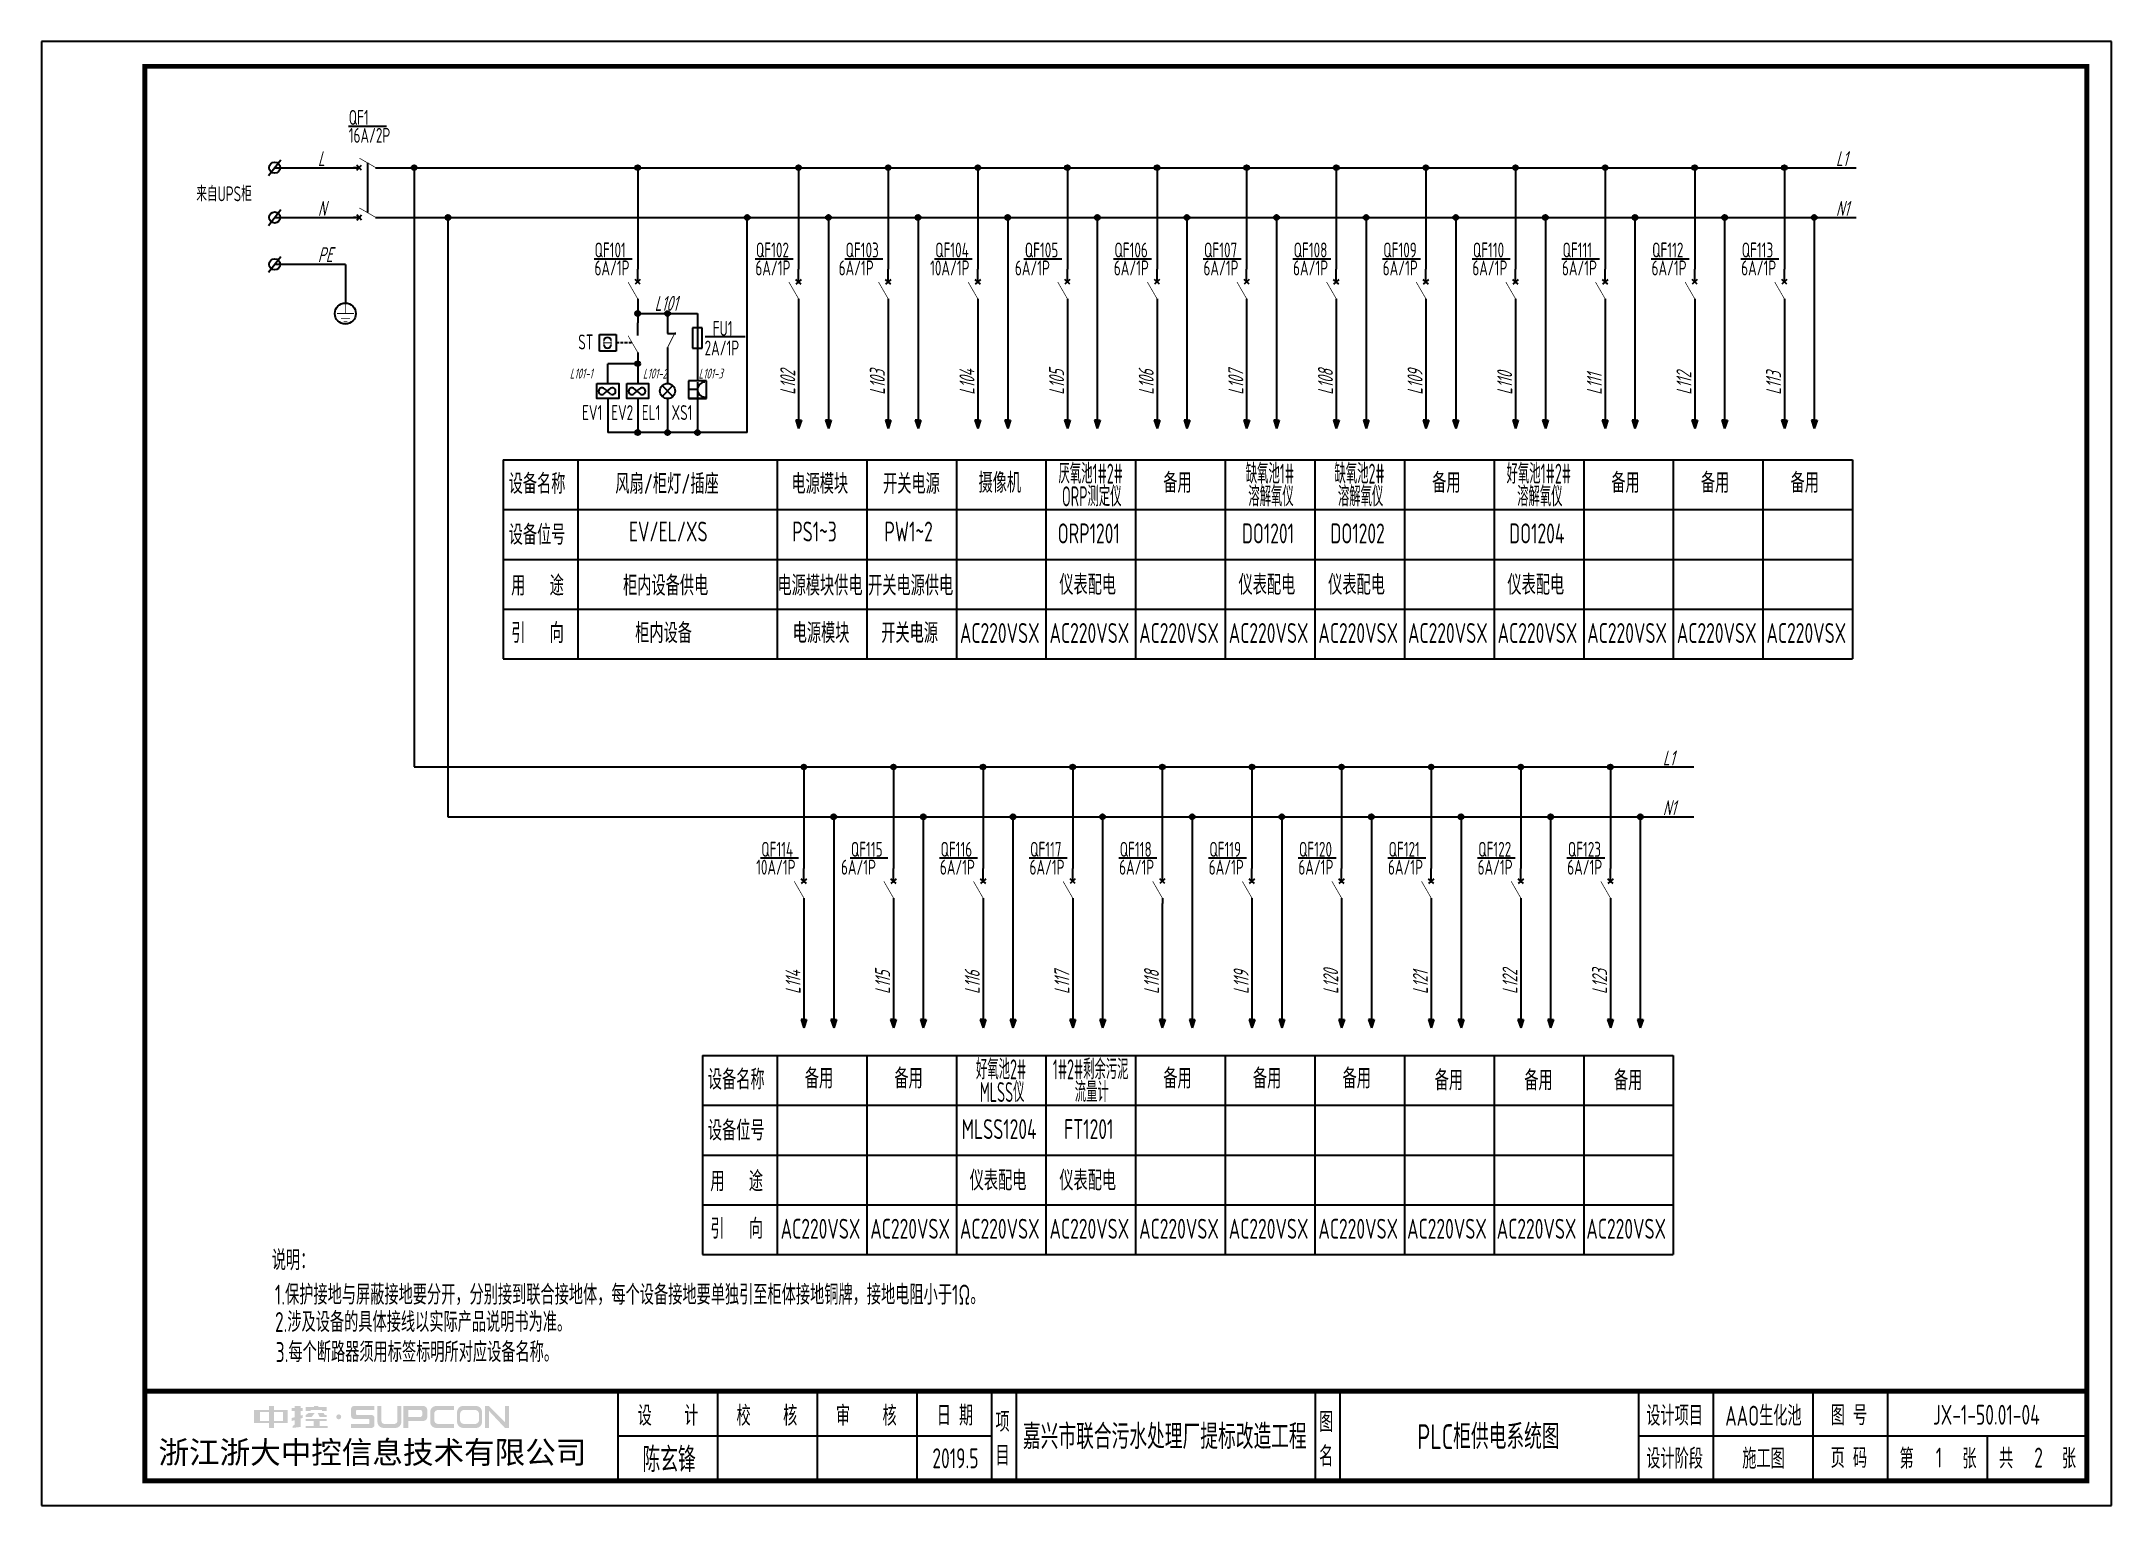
# Model space of a CAD drawing. Header units: millimetres. Extents: x 30557 to 235556, y -116603 to -73383.
# Drawn here: x 55505 to 59663, y -76323 to -73383 of the extents above; entities that cross this region are included whole.
import ezdxf
from ezdxf.enums import TextEntityAlignment as Align

# ---------------------------------------------------------------- set-up
doc = ezdxf.new("R2010")
doc.units = ezdxf.units.MM
for name, color, linetype in [('1', 3, 'Continuous'), ('ABDE_DENG', 4, 'Continuous'), ('AXIS', 4, 'Continuous'), ('HZ', 7, 'Continuous'), ('文字', 5, 'Continuous')]:
    doc.layers.add(name, color=color, linetype=linetype)
doc.layers.add('_Drawing', color=7, linetype='Continuous', lineweight=25)
doc.styles.add('supcon', font='sceie.shx', dxfattribs={"width": 0.75, "height": 40, "bigfont": 'sceic.shx'})
doc.styles.add('SYS', font='romans.shx', dxfattribs={"width": 0.7})
doc.styles.add('Title', font='', dxfattribs={"height": 45})
doc.styles.add('宋体', font='')
doc.styles.get('Title').set_extended_font_data('SimHei')
doc.styles.get('宋体').set_extended_font_data('SimSun')

msp = doc.modelspace()

# ---------------------------------------------------------------- texts
at = {"color": 3, "style": 'supcon', "width": 0.75}
for s, height, p in [('AAO生化池', 40, (58963.6, -76140.5)), ('陈玄锋', 50, (56765.6, -76228)), ('2019.5', 40, (57340.7, -76228)), ('1', 40, (59316.1, -76226.6))]:
    msp.add_text(s, height=height, dxfattribs=at).set_placement(p, align=Align.MIDDLE)
at = {"layer": '1', "color": 0, "style": 'supcon', "width": 0.75}
for s, height, p in [('QF1', 30, (56122.2, -73550.6)), ('16A/2P', 30, (56122.2, -73586.6)), ('来自UPS柜', 30, (55815.9, -73704)), ('QF101', 30, (56615.8, -73816.8)), ('QF102', 30, (56940, -73816.8)), ('QF103', 30, (57120, -73816.8)), ('QF104', 30, (57300, -73816.8)), ('QF105', 30, (57480, -73816.8)), ('QF106', 30, (57660, -73816.8)), ('QF107', 30, (57840, -73816.8)), ('QF108', 30, (58020, -73816.8)), ('QF109', 30, (58200, -73816.8)), ('QF110', 30, (58380, -73816.8)), ('QF111', 30, (58560, -73816.8)), ('QF112', 30, (58740, -73816.8)), ('QF113', 30, (58920, -73816.8)), ('6A/1P', 30, (56615.8, -73852.8)), ('6A/1P', 30, (56938.9, -73852.8)), ('6A/1P', 30, (57106.2, -73852.8)), ('10A/1P', 30, (57289.8, -73852.8)), ('6A/1P', 30, (57460.2, -73852.8)), ('6A/1P', 30, (57658.9, -73852.8)), ('6A/1P', 30, (57838.9, -73852.8)), ('6A/1P', 30, (58018.9, -73852.8)), ('6A/1P', 30, (58198.9, -73852.8)), ('6A/1P', 30, (58378.9, -73852.8)), ('6A/1P', 30, (58558.9, -73852.8)), ('6A/1P', 30, (58738.9, -73852.8)), ('6A/1P', 30, (58918.9, -73852.8)), ('FU1', 30, (56853.2, -73974.3)), ('ST', 30, (56583.1, -74001.5)), ('2A/1P', 30, (56836.9, -74013.6)), ('EV1', 30, (56590.8, -74143.2)), ('EV2', 30, (56649.3, -74143.2)), ('EL1', 30, (56710.8, -74143.2)), ('XS1', 30, (56770.5, -74143.2)), ('设备名称', 40, (56443.4, -74291.4)), ('设备位号', 40, (56443.4, -74393.6)), ('用   途', 40, (56448.4, -74495.6)), ('引   向', 40, (56448.4, -74590.9)), ('QF114', 30, (56950.7, -75020.2)), ('QF115', 30, (57130.7, -75020.2)), ('QF116', 30, (57310.7, -75020.2)), ('QF117', 30, (57490.7, -75020.2)), ('QF118', 30, (57670.7, -75020.2)), ('QF119', 30, (57850.7, -75020.2)), ('QF120', 30, (58030.7, -75020.2)), ('QF121', 30, (58210.7, -75020.2)), ('QF122', 30, (58390.7, -75020.2)), ('QF123', 30, (58570.7, -75020.2)), ('10A/1P', 30, (56940.4, -75056.1)), ('6A/1P', 30, (57110.8, -75056.1)), ('6A/1P', 30, (57309.5, -75056.1)), ('6A/1P', 30, (57489.5, -75056.1)), ('6A/1P', 30, (57669.5, -75056.1)), ('6A/1P', 30, (57849.5, -75056.1)), ('6A/1P', 30, (58029.5, -75056.1)), ('6A/1P', 30, (58209.5, -75056.1)), ('6A/1P', 30, (58389.5, -75056.1)), ('6A/1P', 30, (58569.5, -75056.1)), ('设备名称', 40, (56843.4, -75487.5)), ('设备位号', 40, (56843.4, -75589.8)), ('用   途', 40, (56848.4, -75691.8)), ('引   向', 40, (56848.4, -75787.1))]:
    msp.add_text(s, height=height, dxfattribs=at).set_placement(p)
at = {"layer": '1', "color": 0, "style": 'supcon', "oblique": 15, "width": 0.75}
for s, p in [('L', (56060.1, -73633.4)), ('L1', (59109.1, -73633.4)), ('N', (56060.1, -73733.4)), ('N1', (59109.1, -73733.4)), ('PE', (56060.1, -73826.2)), ('L1', (58761.5, -74836.8)), ('N1', (58761.5, -74936.8))]:
    msp.add_text(s, height=30, dxfattribs=at).set_placement(p)
for s, height, rotation, p in [('L101', 30, 0.2156, (56736.6, -73924)), ('L101-1', 20, 0.2156, (56566, -74060)), ('L101-2', 20, 0.2156, (56713, -74060)), ('L101-3', 20, 0.2156, (56824.8, -74060)), ('L102', 30, 90.2156, (57019, -74092.4)), ('L103', 30, 90.2156, (57199, -74092.4)), ('L104', 30, 90.2156, (57379, -74092.4)), ('L105', 30, 90.2156, (57559, -74092.4)), ('L106', 30, 90.2156, (57739, -74092.4)), ('L107', 30, 90.2156, (57919, -74092.4)), ('L108', 30, 90.2156, (58099, -74092.4)), ('L109', 30, 90.2156, (58279, -74092.4)), ('L110', 30, 90.2156, (58459, -74092.4)), ('L111', 30, 90.2156, (58639, -74092.4)), ('L112', 30, 90.2156, (58819, -74092.4)), ('L113', 30, 90.2156, (58999, -74092.4)), ('L114', 30, 90.2156, (57029.6, -75295.8)), ('L115', 30, 90.2156, (57209.6, -75295.8)), ('L116', 30, 90.2156, (57389.6, -75295.8)), ('L117', 30, 90.2156, (57569.6, -75295.8)), ('L118', 30, 90.2156, (57749.6, -75295.8)), ('L119', 30, 90.2156, (57929.6, -75295.8)), ('L120', 30, 90.2156, (58109.6, -75295.8)), ('L121', 30, 90.2156, (58289.6, -75295.8)), ('L122', 30, 90.2156, (58469.6, -75295.8)), ('L123', 30, 90.2156, (58649.6, -75295.8))]:
    msp.add_text(s, height=height, rotation=rotation, dxfattribs=at).set_placement(p)
at = {"layer": '1', "color": 7, "style": 'supcon', "width": 0.75}
for s, p in [('风扇/柜灯/插座', (56657.6, -74291.4)), ('电源模块', (57011.2, -74291.4)), ('开关电源', (57195.3, -74291.4)), ('EV/EL/XS', (56684.7, -74387.1)), ('PS1~3', (57012.9, -74387.1)), ('PW1~2', (57198, -74387.1)), ('柜内设备供电', (56673.2, -74495.6)), ('电源模块供电', (56983.2, -74495.6)), ('开关电源供电', (57165.2, -74495.6)), ('柜内设备', (56697.5, -74590.9)), ('电源模块', (57013.8, -74590.9)), ('开关电源', (57191.7, -74590.9)), ('AC220VSX', (57529.7, -74590.9)), ('AC220VSX', (57709.7, -74590.9)), ('AC220VSX', (57889.7, -74590.9)), ('AC220VSX', (58069.7, -74590.9)), ('AC220VSX', (58249.7, -74590.9)), ('AC220VSX', (58429.7, -74590.9)), ('AC220VSX', (58609.7, -74590.9)), ('AC220VSX', (58789.7, -74590.9)), ('AC220VSX', (58969.7, -74590.9)), ('备用', (58303.3, -75489)), ('备用', (58483.3, -75489)), ('备用', (58663.3, -75489)), ('AC220VSX', (56989.7, -75787.1)), ('AC220VSX', (57169.7, -75787.1)), ('AC220VSX', (57349.7, -75787.1)), ('AC220VSX', (57529.7, -75787.1)), ('AC220VSX', (57709.7, -75787.1)), ('AC220VSX', (57889.7, -75787.1)), ('AC220VSX', (58069.7, -75787.1)), ('AC220VSX', (58247.9, -75787.1)), ('AC220VSX', (58427.9, -75787.1)), ('AC220VSX', (58607.9, -75787.1)), ('说明：', (55967.6, -75850.3)), ('1.保护接地与屏蔽接地要分开，分别接到联合接地体，每个设备接地要单独引至柜体接地铜牌，接地电阻小于1Ω。', (55973.9, -75919.5)), ('2.涉及设备的具体接线以实际产品说明书为准。', (55973.9, -75974.4)), ('3.每个断路器须用标签标明所对应设备名称。', (55975.5, -76034.8))]:
    msp.add_text(s, height=40, dxfattribs=at).set_placement(p)
at = {"layer": '1', "color": 1, "style": 'supcon', "width": 0.75}
for s, p in [('摄像机', (57387.1, -74289.3)), ('备用', (57758.1, -74289.3)), ('备用', (58298.1, -74289.3)), ('备用', (58658.1, -74289.3)), ('备用', (58838.1, -74289.3)), ('备用', (59018.1, -74289.3)), ('AC220VSX', (57349.7, -74590.9)), ('备用', (57038.1, -75485.4)), ('备用', (57218.1, -75485.4)), ('备用', (57758.1, -75485.4)), ('备用', (57938.1, -75485.4)), ('备用', (58118.1, -75485.4))]:
    msp.add_text(s, height=40, dxfattribs=at).set_placement(p)
at = {"layer": '1', "color": 7, "style": 'supcon'}
for s, width, p in [('厌氧池1#2#', 0.6, (57612.3, -74270.9)), ('缺氧池1#', 0.6, (57972.3, -74270.9)), ('缺氧池2#', 0.6, (58152.3, -74270.9)), ('好氧池1#2#', 0.6, (58512.3, -74270.9)), ('ORP测定仪', 0.6, (57614.5, -74316.4)), ('溶解氧仪', 0.6, (57974.5, -74316.4)), ('溶解氧仪', 0.6, (58154.5, -74316.4)), ('溶解氧仪', 0.6, (58514.5, -74316.4)), ('ORP1201', 0.75, (57608.4, -74390.9)), ('DO1201', 0.75, (57968.4, -74390.9)), ('DO1202', 0.75, (58148.4, -74390.9)), ('DO1204', 0.75, (58508.4, -74390.9)), ('仪表配电', 0.75, (57606.3, -74494.1)), ('仪表配电', 0.75, (57966.3, -74494.1)), ('仪表配电', 0.75, (58146.3, -74494.1)), ('仪表配电', 0.75, (58506.3, -74494.1)), ('好氧池2#', 0.6, (57432.3, -75467)), ('1#2#剩余污泥', 0.6, (57612.3, -75467)), ('MLSS仪', 0.6, (57434.5, -75512.6)), ('流量计', 0.6, (57614.5, -75512.6)), ('MLSS1204', 0.75, (57428.4, -75587)), ('FT1201', 0.75, (57608.4, -75587)), ('仪表配电', 0.75, (57426.3, -75690.2)), ('仪表配电', 0.75, (57606.3, -75690.2))]:
    msp.add_text(s, height=40, dxfattribs=dict(at, width=width)).set_placement(p, align=Align.CENTER)
at = {"layer": '_Drawing', "color": 3, "style": 'supcon', "width": 0.75}
for s, height, p in [('JX-1-50.01-04', 40, (59411.4, -76140.5)), ('嘉兴市联合污水处理厂提标改造工程', 50, (57761.2, -76181.9)), ('PLC柜供电系统图', 50, (58411.2, -76181.9)), ('2', 40, (59516.1, -76226.6))]:
    msp.add_text(s, height=height, dxfattribs=at).set_placement(p, align=Align.MIDDLE)

# ---------------------------------------------------------------- blocks, each defined once
blk = doc.blocks.new('中控·SUPCON')
at = {"linetype": 'Continuous'}
h = blk.add_hatch(color=2, dxfattribs=at)
h.dxf.hatch_style = 1
h.paths.add_polyline_path([(34, 33), (20, 33), (20, 37), (15, 37), (15, 36), (15, 33), (0, 33), (0, 20), (13, 20), (15, 20), (15, 15), (20, 15), (20, 20), (22, 20), (34, 20)])
h.paths.add_polyline_path([(20, 30), (20, 31), (29, 31), (29, 22), (20, 22)], flags=16)
h.paths.add_polyline_path([(15, 30), (15, 22), (6, 22), (6, 31), (15, 31)], flags=16)
h.paths.add_polyline_path([(47, 32), (49, 32), (49, 35), (47, 35), (47, 37), (41, 37), (41, 35), (38, 35), (38, 32), (41, 32), (41, 25.8), (38, 25), (38, 22), (41, 22.8), (41, 18.3), (39, 17), (39, 15), (47, 16), (47, 24.5), (49, 25), (49, 28), (47, 27.5)])
h.paths.add_polyline_path([(61, 30), (55, 30), (52, 28), (52, 26), (58, 26)])
h.paths.add_polyline_path([(73, 28), (71, 28), (70, 30), (64, 30), (66, 26), (73, 26)])
h.paths.add_polyline_path([(73, 36), (64.6, 36), (64.6, 37), (60.4, 37), (60.4, 36), (52, 36), (52, 32), (56.8, 32), (56.8, 33.1), (68.2, 33.1), (68.2, 32), (73, 32)])
h.paths.add_polyline_path([(66, 22), (73, 22), (73, 24), (52, 24), (52, 22), (60, 22), (60, 17), (52, 17), (52, 15), (74, 15), (74, 17), (66, 17)])
h.paths.add_polyline_path([(82.7, 26.1, 1), (87.6, 26.1, 1)])
h.paths.add_polyline_path([(118, 28), (103.5, 28, -0.414214), (102.5, 29), (102.5, 32, -0.414214), (103.5, 33), (121, 33), (121, 37), (100.5, 37, 0.414214), (97.5, 34), (97.5, 27, 0.414214), (100.5, 24), (115, 24, -0.414214), (116, 23), (116, 20, -0.414214), (115, 19), (97.5, 19), (97.5, 15), (118, 15, 0.414214), (121, 18), (121, 25, 0.414214)])
h.paths.add_polyline_path([(128, 37), (124, 37), (124, 36), (124, 21, 0.414214), (130, 15), (142, 15, 0.414214), (148, 21), (148, 37), (144, 37), (144, 22, -0.414214), (141, 19), (131, 19, -0.414214), (128, 22)])
h.paths.add_polyline_path([(174, 26), (174, 33, 0.414214), (170, 37), (150, 37), (150, 36), (150, 15), (155, 15), (155, 22), (170, 22, 0.414214)])
h.paths.add_polyline_path([(167, 26), (155, 26), (155, 33), (167, 33, -0.414214), (169, 31), (169, 28, -0.414214)], flags=16)
h.paths.add_polyline_path([(201, 19), (185, 19, -0.414214), (181, 23), (181, 29, -0.414214), (185, 33), (201, 33), (201, 37), (183, 37, 0.414214), (177, 31), (177, 21, 0.414214), (183, 15), (201, 15)])
h.paths.add_polyline_path([(229, 21), (229, 31, 0.414214), (223, 37), (210, 37, 0.414214), (204, 31), (204, 21, 0.414214), (210, 15), (223, 15, 0.414214)])
h.paths.add_polyline_path([(207, 23), (207, 29, -0.414214), (211, 33), (222, 33, -0.414214), (226, 29), (226, 23, -0.414214), (222, 19), (211, 19, -0.414214)], flags=16)
h.paths.add_polyline_path([(236, 32.1), (252, 15), (256, 15), (256, 37), (252, 37), (252, 21), (236, 37), (232, 37), (232, 36), (232, 15), (236, 15)])
h = blk.add_hatch(color=2, dxfattribs=at)
h.dxf.hatch_style = 1
h.paths.add_polyline_path([(34, 33), (20, 33), (20, 37), (15, 37), (15, 36), (15, 33), (0, 33), (0, 20), (13, 20), (15, 20), (15, 15), (20, 15), (20, 20), (22, 20), (34, 20)])
h.paths.add_polyline_path([(20, 30), (20, 31), (29, 31), (29, 22), (20, 22)], flags=16)
h.paths.add_polyline_path([(15, 30), (15, 22), (6, 22), (6, 31), (15, 31)], flags=16)
h.paths.add_polyline_path([(47, 32), (49, 32), (49, 35), (47, 35), (47, 37), (41, 37), (41, 35), (38, 35), (38, 32), (41, 32), (41, 25.8), (38, 25), (38, 22), (41, 22.8), (41, 18.3), (39, 17), (39, 15), (47, 16), (47, 24.5), (49, 25), (49, 28), (47, 27.5)])
h.paths.add_polyline_path([(61, 30), (55, 30), (52, 28), (52, 26), (58, 26)])
h.paths.add_polyline_path([(73, 28), (71, 28), (70, 30), (64, 30), (66, 26), (73, 26)])
h.paths.add_polyline_path([(73, 36), (64.6, 36), (64.6, 37), (60.4, 37), (60.4, 36), (52, 36), (52, 32), (56.8, 32), (56.8, 33.1), (68.2, 33.1), (68.2, 32), (73, 32)])
h.paths.add_polyline_path([(66, 22), (73, 22), (73, 24), (52, 24), (52, 22), (60, 22), (60, 17), (52, 17), (52, 15), (74, 15), (74, 17), (66, 17)])
h.paths.add_polyline_path([(82.7, 26.1, 1), (87.6, 26.1, 1)])
h.paths.add_polyline_path([(118, 28), (103.5, 28, -0.414214), (102.5, 29), (102.5, 32, -0.414214), (103.5, 33), (121, 33), (121, 37), (100.5, 37, 0.414214), (97.5, 34), (97.5, 27, 0.414214), (100.5, 24), (115, 24, -0.414214), (116, 23), (116, 20, -0.414214), (115, 19), (97.5, 19), (97.5, 15), (118, 15, 0.414214), (121, 18), (121, 25, 0.414214)])
h.paths.add_polyline_path([(128, 37), (124, 37), (124, 36), (124, 21, 0.414214), (130, 15), (142, 15, 0.414214), (148, 21), (148, 37), (144, 37), (144, 22, -0.414214), (141, 19), (131, 19, -0.414214), (128, 22)])
h.paths.add_polyline_path([(174, 26), (174, 33, 0.414214), (170, 37), (150, 37), (150, 36), (150, 15), (155, 15), (155, 22), (170, 22, 0.414214)])
h.paths.add_polyline_path([(167, 26), (155, 26), (155, 33), (167, 33, -0.414214), (169, 31), (169, 28, -0.414214)], flags=16)
h.paths.add_polyline_path([(201, 19), (185, 19, -0.414214), (181, 23), (181, 29, -0.414214), (185, 33), (201, 33), (201, 37), (183, 37, 0.414214), (177, 31), (177, 21, 0.414214), (183, 15), (201, 15)])
h.paths.add_polyline_path([(229, 21), (229, 31, 0.414214), (223, 37), (210, 37, 0.414214), (204, 31), (204, 21, 0.414214), (210, 15), (223, 15, 0.414214)])
h.paths.add_polyline_path([(207, 23), (207, 29, -0.414214), (211, 33), (222, 33, -0.414214), (226, 29), (226, 23, -0.414214), (222, 19), (211, 19, -0.414214)], flags=16)
h.paths.add_polyline_path([(236, 32.1), (252, 15), (256, 15), (256, 37), (252, 37), (252, 21), (236, 37), (232, 37), (232, 36), (232, 15), (236, 15)])
h = blk.add_hatch(color=2, dxfattribs=at)
h.dxf.hatch_style = 1
h.paths.add_polyline_path([(34, 33), (20, 33), (20, 37), (15, 37), (15, 36), (15, 33), (0, 33), (0, 20), (13, 20), (15, 20), (15, 15), (20, 15), (20, 20), (22, 20), (34, 20)])
h.paths.add_polyline_path([(20, 30), (20, 31), (29, 31), (29, 22), (20, 22)], flags=16)
h.paths.add_polyline_path([(15, 30), (15, 22), (6, 22), (6, 31), (15, 31)], flags=16)
h.paths.add_polyline_path([(47, 32), (49, 32), (49, 35), (47, 35), (47, 37), (41, 37), (41, 35), (38, 35), (38, 32), (41, 32), (41, 25.8), (38, 25), (38, 22), (41, 22.8), (41, 18.3), (39, 17), (39, 15), (47, 16), (47, 24.5), (49, 25), (49, 28), (47, 27.5)])
h.paths.add_polyline_path([(61, 30), (55, 30), (52, 28), (52, 26), (58, 26)])
h.paths.add_polyline_path([(73, 28), (71, 28), (70, 30), (64, 30), (66, 26), (73, 26)])
h.paths.add_polyline_path([(73, 36), (64.6, 36), (64.6, 37), (60.4, 37), (60.4, 36), (52, 36), (52, 32), (56.8, 32), (56.8, 33.1), (68.2, 33.1), (68.2, 32), (73, 32)])
h.paths.add_polyline_path([(66, 22), (73, 22), (73, 24), (52, 24), (52, 22), (60, 22), (60, 17), (52, 17), (52, 15), (74, 15), (74, 17), (66, 17)])
h.paths.add_polyline_path([(82.7, 26.1, 1), (87.6, 26.1, 1)])
h.paths.add_polyline_path([(118, 28), (103.5, 28, -0.414214), (102.5, 29), (102.5, 32, -0.414214), (103.5, 33), (121, 33), (121, 37), (100.5, 37, 0.414214), (97.5, 34), (97.5, 27, 0.414214), (100.5, 24), (115, 24, -0.414214), (116, 23), (116, 20, -0.414214), (115, 19), (97.5, 19), (97.5, 15), (118, 15, 0.414214), (121, 18), (121, 25, 0.414214)])
h.paths.add_polyline_path([(128, 37), (124, 37), (124, 36), (124, 21, 0.414214), (130, 15), (142, 15, 0.414214), (148, 21), (148, 37), (144, 37), (144, 22, -0.414214), (141, 19), (131, 19, -0.414214), (128, 22)])
h.paths.add_polyline_path([(174, 26), (174, 33, 0.414214), (170, 37), (150, 37), (150, 36), (150, 15), (155, 15), (155, 22), (170, 22, 0.414214)])
h.paths.add_polyline_path([(167, 26), (155, 26), (155, 33), (167, 33, -0.414214), (169, 31), (169, 28, -0.414214)], flags=16)
h.paths.add_polyline_path([(201, 19), (185, 19, -0.414214), (181, 23), (181, 29, -0.414214), (185, 33), (201, 33), (201, 37), (183, 37, 0.414214), (177, 31), (177, 21, 0.414214), (183, 15), (201, 15)])
h.paths.add_polyline_path([(229, 21), (229, 31, 0.414214), (223, 37), (210, 37, 0.414214), (204, 31), (204, 21, 0.414214), (210, 15), (223, 15, 0.414214)])
h.paths.add_polyline_path([(207, 23), (207, 29, -0.414214), (211, 33), (222, 33, -0.414214), (226, 29), (226, 23, -0.414214), (222, 19), (211, 19, -0.414214)], flags=16)
h.paths.add_polyline_path([(236, 32.1), (252, 15), (256, 15), (256, 37), (252, 37), (252, 21), (236, 37), (232, 37), (232, 36), (232, 15), (236, 15)])
h = blk.add_hatch(color=2, dxfattribs=at)
h.dxf.hatch_style = 1
h.paths.add_polyline_path([(34, 33), (20, 33), (20, 37), (15, 37), (15, 36), (15, 33), (0, 33), (0, 20), (13, 20), (15, 20), (15, 15), (20, 15), (20, 20), (22, 20), (34, 20)])
h.paths.add_polyline_path([(20, 30), (20, 31), (29, 31), (29, 22), (20, 22)], flags=16)
h.paths.add_polyline_path([(15, 30), (15, 22), (6, 22), (6, 31), (15, 31)], flags=16)
h.paths.add_polyline_path([(47, 32), (49, 32), (49, 35), (47, 35), (47, 37), (41, 37), (41, 35), (38, 35), (38, 32), (41, 32), (41, 25.8), (38, 25), (38, 22), (41, 22.8), (41, 18.3), (39, 17), (39, 15), (47, 16), (47, 24.5), (49, 25), (49, 28), (47, 27.5)])
h.paths.add_polyline_path([(61, 30), (55, 30), (52, 28), (52, 26), (58, 26)])
h.paths.add_polyline_path([(73, 28), (71, 28), (70, 30), (64, 30), (66, 26), (73, 26)])
h.paths.add_polyline_path([(73, 36), (64.6, 36), (64.6, 37), (60.4, 37), (60.4, 36), (52, 36), (52, 32), (56.8, 32), (56.8, 33.1), (68.2, 33.1), (68.2, 32), (73, 32)])
h.paths.add_polyline_path([(66, 22), (73, 22), (73, 24), (52, 24), (52, 22), (60, 22), (60, 17), (52, 17), (52, 15), (74, 15), (74, 17), (66, 17)])
h.paths.add_polyline_path([(82.7, 26.1, 1), (87.6, 26.1, 1)])
h.paths.add_polyline_path([(118, 28), (103.5, 28, -0.414214), (102.5, 29), (102.5, 32, -0.414214), (103.5, 33), (121, 33), (121, 37), (100.5, 37, 0.414214), (97.5, 34), (97.5, 27, 0.414214), (100.5, 24), (115, 24, -0.414214), (116, 23), (116, 20, -0.414214), (115, 19), (97.5, 19), (97.5, 15), (118, 15, 0.414214), (121, 18), (121, 25, 0.414214)])
h.paths.add_polyline_path([(128, 37), (124, 37), (124, 36), (124, 21, 0.414214), (130, 15), (142, 15, 0.414214), (148, 21), (148, 37), (144, 37), (144, 22, -0.414214), (141, 19), (131, 19, -0.414214), (128, 22)])
h.paths.add_polyline_path([(174, 26), (174, 33, 0.414214), (170, 37), (150, 37), (150, 36), (150, 15), (155, 15), (155, 22), (170, 22, 0.414214)])
h.paths.add_polyline_path([(167, 26), (155, 26), (155, 33), (167, 33, -0.414214), (169, 31), (169, 28, -0.414214)], flags=16)
h.paths.add_polyline_path([(201, 19), (185, 19, -0.414214), (181, 23), (181, 29, -0.414214), (185, 33), (201, 33), (201, 37), (183, 37, 0.414214), (177, 31), (177, 21, 0.414214), (183, 15), (201, 15)])
h.paths.add_polyline_path([(229, 21), (229, 31, 0.414214), (223, 37), (210, 37, 0.414214), (204, 31), (204, 21, 0.414214), (210, 15), (223, 15, 0.414214)])
h.paths.add_polyline_path([(207, 23), (207, 29, -0.414214), (211, 33), (222, 33, -0.414214), (226, 29), (226, 23, -0.414214), (222, 19), (211, 19, -0.414214)], flags=16)
h.paths.add_polyline_path([(236, 32.1), (252, 15), (256, 15), (256, 37), (252, 37), (252, 21), (236, 37), (232, 37), (232, 36), (232, 15), (236, 15)])
h = blk.add_hatch(color=2, dxfattribs=at)
h.dxf.hatch_style = 1
h.paths.add_polyline_path([(34, 33), (20, 33), (20, 37), (15, 37), (15, 36), (15, 33), (0, 33), (0, 20), (13, 20), (15, 20), (15, 15), (20, 15), (20, 20), (22, 20), (34, 20)])
h.paths.add_polyline_path([(20, 30), (20, 31), (29, 31), (29, 22), (20, 22)], flags=16)
h.paths.add_polyline_path([(15, 30), (15, 22), (6, 22), (6, 31), (15, 31)], flags=16)
h.paths.add_polyline_path([(47, 32), (49, 32), (49, 35), (47, 35), (47, 37), (41, 37), (41, 35), (38, 35), (38, 32), (41, 32), (41, 25.8), (38, 25), (38, 22), (41, 22.8), (41, 18.3), (39, 17), (39, 15), (47, 16), (47, 24.5), (49, 25), (49, 28), (47, 27.5)])
h.paths.add_polyline_path([(61, 30), (55, 30), (52, 28), (52, 26), (58, 26)])
h.paths.add_polyline_path([(73, 28), (71, 28), (70, 30), (64, 30), (66, 26), (73, 26)])
h.paths.add_polyline_path([(73, 36), (64.6, 36), (64.6, 37), (60.4, 37), (60.4, 36), (52, 36), (52, 32), (56.8, 32), (56.8, 33.1), (68.2, 33.1), (68.2, 32), (73, 32)])
h.paths.add_polyline_path([(66, 22), (73, 22), (73, 24), (52, 24), (52, 22), (60, 22), (60, 17), (52, 17), (52, 15), (74, 15), (74, 17), (66, 17)])
h.paths.add_polyline_path([(82.7, 26.1, 1), (87.6, 26.1, 1)])
h.paths.add_polyline_path([(118, 28), (103.5, 28, -0.414214), (102.5, 29), (102.5, 32, -0.414214), (103.5, 33), (121, 33), (121, 37), (100.5, 37, 0.414214), (97.5, 34), (97.5, 27, 0.414214), (100.5, 24), (115, 24, -0.414214), (116, 23), (116, 20, -0.414214), (115, 19), (97.5, 19), (97.5, 15), (118, 15, 0.414214), (121, 18), (121, 25, 0.414214)])
h.paths.add_polyline_path([(128, 37), (124, 37), (124, 36), (124, 21, 0.414214), (130, 15), (142, 15, 0.414214), (148, 21), (148, 37), (144, 37), (144, 22, -0.414214), (141, 19), (131, 19, -0.414214), (128, 22)])
h.paths.add_polyline_path([(174, 26), (174, 33, 0.414214), (170, 37), (150, 37), (150, 36), (150, 15), (155, 15), (155, 22), (170, 22, 0.414214)])
h.paths.add_polyline_path([(167, 26), (155, 26), (155, 33), (167, 33, -0.414214), (169, 31), (169, 28, -0.414214)], flags=16)
h.paths.add_polyline_path([(201, 19), (185, 19, -0.414214), (181, 23), (181, 29, -0.414214), (185, 33), (201, 33), (201, 37), (183, 37, 0.414214), (177, 31), (177, 21, 0.414214), (183, 15), (201, 15)])
h.paths.add_polyline_path([(229, 21), (229, 31, 0.414214), (223, 37), (210, 37, 0.414214), (204, 31), (204, 21, 0.414214), (210, 15), (223, 15, 0.414214)])
h.paths.add_polyline_path([(207, 23), (207, 29, -0.414214), (211, 33), (222, 33, -0.414214), (226, 29), (226, 23, -0.414214), (222, 19), (211, 19, -0.414214)], flags=16)
h.paths.add_polyline_path([(236, 32.1), (252, 15), (256, 15), (256, 37), (252, 37), (252, 21), (236, 37), (232, 37), (232, 36), (232, 15), (236, 15)])
h = blk.add_hatch(color=2, dxfattribs=at)
h.dxf.hatch_style = 1
h.paths.add_polyline_path([(34, 33), (20, 33), (20, 37), (15, 37), (15, 36), (15, 33), (0, 33), (0, 20), (13, 20), (15, 20), (15, 15), (20, 15), (20, 20), (22, 20), (34, 20)])
h.paths.add_polyline_path([(20, 30), (20, 31), (29, 31), (29, 22), (20, 22)], flags=16)
h.paths.add_polyline_path([(15, 30), (15, 22), (6, 22), (6, 31), (15, 31)], flags=16)
h.paths.add_polyline_path([(47, 32), (49, 32), (49, 35), (47, 35), (47, 37), (41, 37), (41, 35), (38, 35), (38, 32), (41, 32), (41, 25.8), (38, 25), (38, 22), (41, 22.8), (41, 18.3), (39, 17), (39, 15), (47, 16), (47, 24.5), (49, 25), (49, 28), (47, 27.5)])
h.paths.add_polyline_path([(61, 30), (55, 30), (52, 28), (52, 26), (58, 26)])
h.paths.add_polyline_path([(73, 28), (71, 28), (70, 30), (64, 30), (66, 26), (73, 26)])
h.paths.add_polyline_path([(73, 36), (64.6, 36), (64.6, 37), (60.4, 37), (60.4, 36), (52, 36), (52, 32), (56.8, 32), (56.8, 33.1), (68.2, 33.1), (68.2, 32), (73, 32)])
h.paths.add_polyline_path([(66, 22), (73, 22), (73, 24), (52, 24), (52, 22), (60, 22), (60, 17), (52, 17), (52, 15), (74, 15), (74, 17), (66, 17)])
h.paths.add_polyline_path([(82.7, 26.1, 1), (87.6, 26.1, 1)])
h.paths.add_polyline_path([(118, 28), (103.5, 28, -0.414214), (102.5, 29), (102.5, 32, -0.414214), (103.5, 33), (121, 33), (121, 37), (100.5, 37, 0.414214), (97.5, 34), (97.5, 27, 0.414214), (100.5, 24), (115, 24, -0.414214), (116, 23), (116, 20, -0.414214), (115, 19), (97.5, 19), (97.5, 15), (118, 15, 0.414214), (121, 18), (121, 25, 0.414214)])
h.paths.add_polyline_path([(128, 37), (124, 37), (124, 36), (124, 21, 0.414214), (130, 15), (142, 15, 0.414214), (148, 21), (148, 37), (144, 37), (144, 22, -0.414214), (141, 19), (131, 19, -0.414214), (128, 22)])
h.paths.add_polyline_path([(174, 26), (174, 33, 0.414214), (170, 37), (150, 37), (150, 36), (150, 15), (155, 15), (155, 22), (170, 22, 0.414214)])
h.paths.add_polyline_path([(167, 26), (155, 26), (155, 33), (167, 33, -0.414214), (169, 31), (169, 28, -0.414214)], flags=16)
h.paths.add_polyline_path([(201, 19), (185, 19, -0.414214), (181, 23), (181, 29, -0.414214), (185, 33), (201, 33), (201, 37), (183, 37, 0.414214), (177, 31), (177, 21, 0.414214), (183, 15), (201, 15)])
h.paths.add_polyline_path([(229, 21), (229, 31, 0.414214), (223, 37), (210, 37, 0.414214), (204, 31), (204, 21, 0.414214), (210, 15), (223, 15, 0.414214)])
h.paths.add_polyline_path([(207, 23), (207, 29, -0.414214), (211, 33), (222, 33, -0.414214), (226, 29), (226, 23, -0.414214), (222, 19), (211, 19, -0.414214)], flags=16)
h.paths.add_polyline_path([(236, 32.1), (252, 15), (256, 15), (256, 37), (252, 37), (252, 21), (236, 37), (232, 37), (232, 36), (232, 15), (236, 15)])
blk = doc.blocks.new('supcon图框')
at = {"linetype": 'Continuous'}
for p, q in [((6145.7, 4361.7), (1987.7, 4361.7)), ((1987.7, 4361.7), (1987.7, 1421.7)), ((6145.7, 1421.7), (6145.7, 4361.7)), ((1987.7, 1421.7), (6145.7, 1421.7))]:
    blk.add_line(p, q, dxfattribs=at)
for p, q in [((3145.7, 1651.7), (3145.7, 1471.7)), ((3345.7, 1651.7), (3345.7, 1471.7)), ((3545.7, 1651.7), (3545.7, 1471.7)), ((3745.7, 1651.7), (3745.7, 1471.7)), ((3895.7, 1651.7), (3895.7, 1471.7)), ((3945.7, 1651.7), (3945.7, 1471.7)), ((4545.7, 1651.7), (4545.7, 1471.7)), ((4595.7, 1651.7), (4595.7, 1471.7)), ((5195.7, 1651.7), (5195.7, 1471.7)), ((5345.7, 1651.7), (5345.7, 1471.7)), ((5545.7, 1651.7), (5545.7, 1471.7)), ((5695.7, 1651.7), (5695.7, 1471.7)), ((3145.7, 1561.7), (3895.7, 1561.7)), ((5195.7, 1561.7), (6095.7, 1561.7)), ((5895.7, 1561.7), (5895.7, 1471.7))]:
    blk.add_line(p, q)
at = {"linetype": 'Continuous', "const_width": 10}
blk.add_lwpolyline([(2195.7, 4311.7), (6095.7, 4311.7), (6095.7, 1471.7), (2195.7, 1471.7)], close=True, dxfattribs=at)
blk.add_lwpolyline([(2195.7, 1651.7), (6095.7, 1651.7)], dxfattribs=at)
at = {"linetype": 'Continuous', "xscale": 2, "yscale": 2, "zscale": 2}
blk.add_blockref('中控·SUPCON', (2414.6, 1547.7), dxfattribs=at)
at = {"style": 'supcon', "width": 0.75}
for s, p in [('设    计', (3246.2, 1604.2)), ('校    核', (3444.8, 1604.2)), ('审    核', (3644.5, 1604.2)), ('日 期', (3822.5, 1604.2)), ('设计项目', (5268, 1604.2)), ('图 号', (5618, 1604.2)), ('项', (3918.2, 1590.7)), ('图', (4568.2, 1590.7)), ('目', (3918.2, 1522.9)), ('名', (4568.2, 1522.9)), ('设计阶段', (5268, 1518.1)), ('施工图', (5446.5, 1518.1)), ('页 码', (5618, 1518.1)), ('第      张', (5797, 1518.1)), ('共      张', (5997, 1518.1))]:
    blk.add_text(s, height=40, dxfattribs=at).set_placement(p, align=Align.MIDDLE)
at = {"style": 'Title'}
blk.add_text('浙江浙大中控信息技术有限公司', height=45, dxfattribs=at).set_placement((2222.8, 1506.2))
blk = doc.blocks.new('S_301')
at = {"color": 0, "const_width": 0.3}
blk.add_lwpolyline([(0, -7.5), (-4.3, -0.06)], dxfattribs=at)
at = {"color": 0}
for points in [[(0, 0), (0, 5.72)], [(0, -7.5), (0, -10)]]:
    blk.add_lwpolyline(points, dxfattribs=at)
at = {"layer": 'HZ', "color": 7, "linetype": 'Continuous', "style": 'SYS', "width": 0.7, "flags": 1}
for tag in ['XYVALUE', 'VALUE']:
    blk.add_attdef(tag, text='', height=0.02, dxfattribs=at).set_placement((-0.55, 8.72), align=Align.MIDDLE)
blk = doc.blocks.new('1P断路器')
at = {"layer": '1', "color": 4}
for p, q in [((10913.1, 36538.9), (10903.8, 36530.3)), ((10913.1, 36530.3), (10903.8, 36538.9))]:
    blk.add_line(p, q, dxfattribs=at)
at = {"layer": 'ABDE_DENG', "linetype": 'Continuous', "xscale": 4, "yscale": 4, "zscale": 4}
blk.add_blockref('S_301', (10908.5, 36534.6), dxfattribs=at)
blk = doc.blocks.new('XX')
at = {"layer": 'ABDE_DENG', "linetype": 'Continuous'}
for p, q in [((-4.5, 0), (-5.5, 0)), ((-3, 0), (-4, 0)), ((-1.5, 0), (-2.5, 0)), ((0, 0), (-1, 0))]:
    blk.add_line(p, q, dxfattribs=at)
blk = doc.blocks.new('温控开关')
at = {"color": 4, "lineweight": -3}
for p, q in [((10981.5, 36493.3), (10981.5, 36523.3)), ((10981.5, 36523.3), (11011.5, 36523.3)), ((11011.5, 36523.3), (11011.5, 36508.3)), ((11011.5, 36493.3), (10981.5, 36493.3)), ((11011.5, 36508.3), (11011.5, 36493.3))]:
    blk.add_line(p, q, dxfattribs=at)
for centre, start, end in [((10995.9, 36511.4), 1.6021, 178.3979), ((10995.9, 36505.2), 181.6021, 358.3979)]:
    blk.add_arc(centre, 6.46, start, end, dxfattribs=at)
at = {"layer": 'ABDE_DENG', "linetype": 'Continuous'}
for name, p, xscale, yscale, zscale in [('S_301', (11049.8, 36521.1), 4, 4, 4), ('XX', (11039, 36508.3), 5, 5, 5)]:
    blk.add_blockref(name, p, dxfattribs=dict(at, xscale=xscale, yscale=yscale, zscale=zscale))
at = {"layer": '1', "color": 4, "style": '宋体', "width": 0.75}
blk.add_text('I', height=15, rotation=90.2156, dxfattribs=at).set_placement((11003.4, 36504.3))
blk = doc.blocks.new('风扇')
at = {"layer": 'AXIS', "color": 0, "linetype": 'ByBlock'}
blk.add_lwpolyline([(10385.5, 36501.6), (10434.1, 36501.6), (10434.1, 36467.7), (10385.5, 36467.7)], close=True, dxfattribs=at)
for centre, radius, start, end in [((10397.1, 36484.3), 7.7, 64.0101, 295.9899), ((10334.7, 36401.1), 111.5, 43.1584, 53.9119), ((10498.1, 36382.6), 136.1, 127.0612, 135.8685), ((10419.5, 36484.3), 7.7, 244.0101, 115.9899)]:
    blk.add_arc(centre, radius, start, end, dxfattribs=at)
blk = doc.blocks.new('S_302')
at = {"color": 0, "linetype": 'Continuous'}
for p, q in [((0, 3.75), (0, 0)), ((0, 0), (2.98, 0))]:
    blk.add_line(p, q, dxfattribs=at)
at = {"color": 0, "linetype": 'Continuous', "const_width": 0.3}
blk.add_lwpolyline([(0, -5), (2.78, 0.46)], dxfattribs=at)
at = {"color": 0, "linetype": 'Continuous'}
blk.add_lwpolyline([(0, -5), (0, -8.75)], dxfattribs=at)
at = {"color": 0, "linetype": 'Continuous', "style": 'SYS', "width": 0.7, "flags": 1}
for tag in ['XYVALUE', 'VALUE']:
    blk.add_attdef(tag, text='', height=0.02, dxfattribs=at).set_placement((2.5, 6.75), align=Align.MIDDLE)
blk = doc.blocks.new('常闭开关')
at = {"layer": 'ABDE_DENG', "linetype": 'Continuous', "xscale": 5, "yscale": 5, "zscale": 5}
blk.add_blockref('S_302', (10573.1, 36568.2), dxfattribs=at)
blk = doc.blocks.new('带接地插孔的单相插座')
at = {"lineweight": -3}
for p, q in [((20810.7, 19719.9), (20774.7, 19719.9)), ((20774.7, 19719.9), (20774.7, 19683.9)), ((20810.7, 19683.9), (20810.7, 19719.9)), ((20774.7, 19683.9), (20810.7, 19683.9)), ((20810.7, 19683.9), (20774.7, 19683.9))]:
    blk.add_line(p, q, dxfattribs=at)
at = {"layer": '文字', "color": 0, "linetype": 'Continuous'}
for p, q in [((20792.7, 19716.9), (20792.7, 19686.8)), ((20792.7, 19701.9), (20777.6, 19701.9))]:
    blk.add_line(p, q, dxfattribs=at)
blk.add_arc((20807.7, 19701.9), 15, 90, 270, dxfattribs=at)

# ---------------------------------------------------------------- hatches: boundary and pattern name
h = msp.add_hatch(color=256)
h.dxf.hatch_style = 1
h.paths.add_polyline_path([(56258.5, -73636.5, 1), (56248.5, -73636.5, 1)])
h = msp.add_hatch(color=256)
h.dxf.hatch_style = 1
h.paths.add_polyline_path([(56707.5, -73636.5, 1), (56697.5, -73636.5, 1)])
h = msp.add_hatch(color=256)
h.dxf.hatch_style = 1
h.paths.add_polyline_path([(57030.6, -73636.5, 1), (57020.6, -73636.5, 1)])
h = msp.add_hatch(color=256)
h.dxf.hatch_style = 1
h.paths.add_polyline_path([(57210.6, -73636.5, 1), (57200.6, -73636.5, 1)])
h = msp.add_hatch(color=256)
h.dxf.hatch_style = 1
h.paths.add_polyline_path([(57390.6, -73636.5, 1), (57380.6, -73636.5, 1)])
h = msp.add_hatch(color=256)
h.dxf.hatch_style = 1
h.paths.add_polyline_path([(57570.6, -73636.5, 1), (57560.6, -73636.5, 1)])
h = msp.add_hatch(color=256)
h.dxf.hatch_style = 1
h.paths.add_polyline_path([(57750.6, -73636.5, 1), (57740.6, -73636.5, 1)])
h = msp.add_hatch(color=256)
h.dxf.hatch_style = 1
h.paths.add_polyline_path([(57930.6, -73636.5, 1), (57920.6, -73636.5, 1)])
h = msp.add_hatch(color=256)
h.dxf.hatch_style = 1
h.paths.add_polyline_path([(58110.6, -73636.5, 1), (58100.6, -73636.5, 1)])
h = msp.add_hatch(color=256)
h.dxf.hatch_style = 1
h.paths.add_polyline_path([(58290.6, -73636.5, 1), (58280.6, -73636.5, 1)])
h = msp.add_hatch(color=256)
h.dxf.hatch_style = 1
h.paths.add_polyline_path([(58470.6, -73636.5, 1), (58460.6, -73636.5, 1)])
h = msp.add_hatch(color=256)
h.dxf.hatch_style = 1
h.paths.add_polyline_path([(58650.6, -73636.5, 1), (58640.6, -73636.5, 1)])
h = msp.add_hatch(color=256)
h.dxf.hatch_style = 1
h.paths.add_polyline_path([(58830.6, -73636.5, 1), (58820.6, -73636.5, 1)])
h = msp.add_hatch(color=256)
h.dxf.hatch_style = 1
h.paths.add_polyline_path([(59010.6, -73636.5, 1), (59000.6, -73636.5, 1)])
h = msp.add_hatch(color=256)
h.dxf.hatch_style = 1
h.paths.add_polyline_path([(56326.5, -73736.5, 1), (56316.5, -73736.5, 1)])
h = msp.add_hatch(color=256)
h.dxf.hatch_style = 1
h.paths.add_polyline_path([(56927.5, -73736.5, 1), (56917.5, -73736.5, 1)])
h = msp.add_hatch(color=256)
h.dxf.hatch_style = 1
h.paths.add_polyline_path([(57090.6, -73736.5, 1), (57080.6, -73736.5, 1)])
h = msp.add_hatch(color=256)
h.dxf.hatch_style = 1
h.paths.add_polyline_path([(57270.6, -73736.5, 1), (57260.6, -73736.5, 1)])
h = msp.add_hatch(color=256)
h.dxf.hatch_style = 1
h.paths.add_polyline_path([(57450.6, -73736.5, 1), (57440.6, -73736.5, 1)])
h = msp.add_hatch(color=256)
h.dxf.hatch_style = 1
h.paths.add_polyline_path([(57630.6, -73736.5, 1), (57620.6, -73736.5, 1)])
h = msp.add_hatch(color=256)
h.dxf.hatch_style = 1
h.paths.add_polyline_path([(57810.6, -73736.5, 1), (57800.6, -73736.5, 1)])
h = msp.add_hatch(color=256)
h.dxf.hatch_style = 1
h.paths.add_polyline_path([(57990.6, -73736.5, 1), (57980.6, -73736.5, 1)])
h = msp.add_hatch(color=256)
h.dxf.hatch_style = 1
h.paths.add_polyline_path([(58170.6, -73736.5, 1), (58160.6, -73736.5, 1)])
h = msp.add_hatch(color=256)
h.dxf.hatch_style = 1
h.paths.add_polyline_path([(58350.6, -73736.5, 1), (58340.6, -73736.5, 1)])
h = msp.add_hatch(color=256)
h.dxf.hatch_style = 1
h.paths.add_polyline_path([(58530.6, -73736.5, 1), (58520.6, -73736.5, 1)])
h = msp.add_hatch(color=256)
h.dxf.hatch_style = 1
h.paths.add_polyline_path([(58710.6, -73736.5, 1), (58700.6, -73736.5, 1)])
h = msp.add_hatch(color=256)
h.dxf.hatch_style = 1
h.paths.add_polyline_path([(58890.6, -73736.5, 1), (58880.6, -73736.5, 1)])
h = msp.add_hatch(color=256)
h.dxf.hatch_style = 1
h.paths.add_polyline_path([(59070.6, -73736.5, 1), (59060.6, -73736.5, 1)])
h = msp.add_hatch(color=256)
h.dxf.hatch_style = 1
h.paths.add_polyline_path([(56707.5, -73929.4, 1), (56697.5, -73929.4, 1)])
h = msp.add_hatch(color=256)
h.dxf.hatch_style = 1
h.paths.add_polyline_path([(56767.5, -73929.4, 1), (56757.5, -73929.4, 1)])
h = msp.add_hatch(color=256)
h.dxf.hatch_style = 1
h.paths.add_polyline_path([(56707.5, -74030.1, 1), (56697.5, -74030.1, 1)])
h = msp.add_hatch(color=256)
h.dxf.hatch_style = 1
h.paths.add_polyline_path([(56707.5, -74168.4, 1), (56697.5, -74168.4, 1)])
h = msp.add_hatch(color=256)
h.dxf.hatch_style = 1
h.paths.add_polyline_path([(56767.5, -74168.4, 1), (56757.5, -74168.4, 1)])
h = msp.add_hatch(color=256)
h.dxf.hatch_style = 1
h.paths.add_polyline_path([(56827.5, -74168.4, 1), (56817.5, -74168.4, 1)])
h = msp.add_hatch(color=256)
h.dxf.hatch_style = 1
h.paths.add_polyline_path([(57041.2, -74839.9, 1), (57031.2, -74839.9, 1)])
h = msp.add_hatch(color=256)
h.dxf.hatch_style = 1
h.paths.add_polyline_path([(57221.2, -74839.9, 1), (57211.2, -74839.9, 1)])
h = msp.add_hatch(color=256)
h.dxf.hatch_style = 1
h.paths.add_polyline_path([(57401.2, -74839.9, 1), (57391.2, -74839.9, 1)])
h = msp.add_hatch(color=256)
h.dxf.hatch_style = 1
h.paths.add_polyline_path([(57581.2, -74839.9, 1), (57571.2, -74839.9, 1)])
h = msp.add_hatch(color=256)
h.dxf.hatch_style = 1
h.paths.add_polyline_path([(57761.2, -74839.9, 1), (57751.2, -74839.9, 1)])
h = msp.add_hatch(color=256)
h.dxf.hatch_style = 1
h.paths.add_polyline_path([(57941.2, -74839.9, 1), (57931.2, -74839.9, 1)])
h = msp.add_hatch(color=256)
h.dxf.hatch_style = 1
h.paths.add_polyline_path([(58121.2, -74839.9, 1), (58111.2, -74839.9, 1)])
h = msp.add_hatch(color=256)
h.dxf.hatch_style = 1
h.paths.add_polyline_path([(58301.2, -74839.9, 1), (58291.2, -74839.9, 1)])
h = msp.add_hatch(color=256)
h.dxf.hatch_style = 1
h.paths.add_polyline_path([(58481.2, -74839.9, 1), (58471.2, -74839.9, 1)])
h = msp.add_hatch(color=256)
h.dxf.hatch_style = 1
h.paths.add_polyline_path([(58661.2, -74839.9, 1), (58651.2, -74839.9, 1)])
h = msp.add_hatch(color=256)
h.dxf.hatch_style = 1
h.paths.add_polyline_path([(57101.2, -74939.9, 1), (57091.2, -74939.9, 1)])
h = msp.add_hatch(color=256)
h.dxf.hatch_style = 1
h.paths.add_polyline_path([(57281.2, -74939.9, 1), (57271.2, -74939.9, 1)])
h = msp.add_hatch(color=256)
h.dxf.hatch_style = 1
h.paths.add_polyline_path([(57461.2, -74939.9, 1), (57451.2, -74939.9, 1)])
h = msp.add_hatch(color=256)
h.dxf.hatch_style = 1
h.paths.add_polyline_path([(57641.2, -74939.9, 1), (57631.2, -74939.9, 1)])
h = msp.add_hatch(color=256)
h.dxf.hatch_style = 1
h.paths.add_polyline_path([(57821.2, -74939.9, 1), (57811.2, -74939.9, 1)])
h = msp.add_hatch(color=256)
h.dxf.hatch_style = 1
h.paths.add_polyline_path([(58001.2, -74939.9, 1), (57991.2, -74939.9, 1)])
h = msp.add_hatch(color=256)
h.dxf.hatch_style = 1
h.paths.add_polyline_path([(58181.2, -74939.9, 1), (58171.2, -74939.9, 1)])
h = msp.add_hatch(color=256)
h.dxf.hatch_style = 1
h.paths.add_polyline_path([(58361.2, -74939.9, 1), (58351.2, -74939.9, 1)])
h = msp.add_hatch(color=256)
h.dxf.hatch_style = 1
h.paths.add_polyline_path([(58541.2, -74939.9, 1), (58531.2, -74939.9, 1)])
h = msp.add_hatch(color=256)
h.dxf.hatch_style = 1
h.paths.add_polyline_path([(58721.2, -74939.9, 1), (58711.2, -74939.9, 1)])
at = {"layer": '1'}
for color, points in [(1, [(57025.6, -74143.5), (57019.9, -74143.5), (57025.6, -74160.3), (57031.2, -74143.5)]), (150, [(57091.2, -74143.5), (57085.6, -74143.5), (57080, -74143.5), (57085.6, -74160.4)]), (1, [(57205.6, -74143.5), (57199.9, -74143.5), (57205.6, -74160.3), (57211.2, -74143.5)]), (150, [(57271.2, -74143.5), (57265.6, -74143.5), (57260, -74143.5), (57265.6, -74160.4)]), (1, [(57385.6, -74143.5), (57379.9, -74143.5), (57385.6, -74160.3), (57391.2, -74143.5)]), (150, [(57451.2, -74143.5), (57445.6, -74143.5), (57440, -74143.5), (57445.6, -74160.4)]), (1, [(57565.6, -74143.5), (57559.9, -74143.5), (57565.6, -74160.3), (57571.2, -74143.5)]), (150, [(57631.2, -74143.5), (57625.6, -74143.5), (57620, -74143.5), (57625.6, -74160.4)]), (1, [(57745.6, -74143.5), (57739.9, -74143.5), (57745.6, -74160.3), (57751.2, -74143.5)]), (150, [(57811.2, -74143.5), (57805.6, -74143.5), (57800, -74143.5), (57805.6, -74160.4)]), (1, [(57925.6, -74143.5), (57919.9, -74143.5), (57925.6, -74160.3), (57931.2, -74143.5)]), (150, [(57991.2, -74143.5), (57985.6, -74143.5), (57980, -74143.5), (57985.6, -74160.4)]), (1, [(58105.6, -74143.5), (58099.9, -74143.5), (58105.6, -74160.3), (58111.2, -74143.5)]), (150, [(58171.2, -74143.5), (58165.6, -74143.5), (58160, -74143.5), (58165.6, -74160.4)]), (1, [(58285.6, -74143.5), (58279.9, -74143.5), (58285.6, -74160.3), (58291.2, -74143.5)]), (150, [(58351.2, -74143.5), (58345.6, -74143.5), (58340, -74143.5), (58345.6, -74160.4)]), (1, [(58465.6, -74143.5), (58459.9, -74143.5), (58465.6, -74160.3), (58471.2, -74143.5)]), (150, [(58531.2, -74143.5), (58525.6, -74143.5), (58520, -74143.5), (58525.6, -74160.4)]), (1, [(58645.6, -74143.5), (58639.9, -74143.5), (58645.6, -74160.3), (58651.2, -74143.5)]), (150, [(58711.2, -74143.5), (58705.6, -74143.5), (58700, -74143.5), (58705.6, -74160.4)]), (1, [(58825.6, -74143.5), (58819.9, -74143.5), (58825.6, -74160.3), (58831.2, -74143.5)]), (150, [(58891.2, -74143.5), (58885.6, -74143.5), (58880, -74143.5), (58885.6, -74160.4)]), (1, [(59005.6, -74143.5), (58999.9, -74143.5), (59005.6, -74160.3), (59011.2, -74143.5)]), (150, [(59071.2, -74143.5), (59065.6, -74143.5), (59060, -74143.5), (59065.6, -74160.4)]), (1, [(57036.2, -75346.9), (57030.6, -75346.9), (57036.2, -75363.7), (57041.8, -75346.9)]), (150, [(57101.8, -75346.9), (57096.2, -75346.9), (57090.6, -75346.9), (57096.2, -75363.8)]), (1, [(57216.2, -75346.9), (57210.6, -75346.9), (57216.2, -75363.7), (57221.8, -75346.9)]), (150, [(57281.8, -75346.9), (57276.2, -75346.9), (57270.6, -75346.9), (57276.2, -75363.8)]), (1, [(57396.2, -75346.9), (57390.6, -75346.9), (57396.2, -75363.7), (57401.8, -75346.9)]), (150, [(57461.8, -75346.9), (57456.2, -75346.9), (57450.6, -75346.9), (57456.2, -75363.8)]), (1, [(57576.2, -75346.9), (57570.6, -75346.9), (57576.2, -75363.7), (57581.8, -75346.9)]), (150, [(57641.8, -75346.9), (57636.2, -75346.9), (57630.6, -75346.9), (57636.2, -75363.8)]), (1, [(57756.2, -75346.9), (57750.6, -75346.9), (57756.2, -75363.7), (57761.8, -75346.9)]), (150, [(57821.8, -75346.9), (57816.2, -75346.9), (57810.6, -75346.9), (57816.2, -75363.8)]), (1, [(57936.2, -75346.9), (57930.6, -75346.9), (57936.2, -75363.7), (57941.8, -75346.9)]), (150, [(58001.8, -75346.9), (57996.2, -75346.9), (57990.6, -75346.9), (57996.2, -75363.8)]), (1, [(58116.2, -75346.9), (58110.6, -75346.9), (58116.2, -75363.7), (58121.8, -75346.9)]), (150, [(58181.8, -75346.9), (58176.2, -75346.9), (58170.6, -75346.9), (58176.2, -75363.8)]), (1, [(58296.2, -75346.9), (58290.6, -75346.9), (58296.2, -75363.7), (58301.8, -75346.9)]), (150, [(58361.8, -75346.9), (58356.2, -75346.9), (58350.6, -75346.9), (58356.2, -75363.8)]), (1, [(58476.2, -75346.9), (58470.6, -75346.9), (58476.2, -75363.7), (58481.8, -75346.9)]), (150, [(58541.8, -75346.9), (58536.2, -75346.9), (58530.6, -75346.9), (58536.2, -75363.8)]), (1, [(58656.2, -75346.9), (58650.6, -75346.9), (58656.2, -75363.7), (58661.8, -75346.9)]), (150, [(58721.8, -75346.9), (58716.2, -75346.9), (58710.6, -75346.9), (58716.2, -75363.8)])]:
    msp.add_hatch(color=color, dxfattribs=at).paths.add_polyline_path(points)

# ---------------------------------------------------------------- linework, layer by layer
at = {"linetype": 'Continuous'}
for p, q in [((56121.8, -73553), (56198, -73553)), ((56615.3, -73819.2), (56691.5, -73819.2)), ((56938.4, -73819.2), (57014.6, -73819.2)), ((57118.4, -73819.2), (57194.6, -73819.2)), ((57298.4, -73819.2), (57374.6, -73819.2)), ((57478.4, -73819.2), (57554.6, -73819.2)), ((57658.4, -73819.2), (57734.6, -73819.2)), ((57838.4, -73819.2), (57914.6, -73819.2)), ((58018.4, -73819.2), (58094.6, -73819.2)), ((58198.4, -73819.2), (58274.6, -73819.2)), ((58378.4, -73819.2), (58454.6, -73819.2)), ((58558.4, -73819.2), (58634.6, -73819.2)), ((58738.4, -73819.2), (58814.6, -73819.2)), ((58918.4, -73819.2), (58994.6, -73819.2)), ((56832.3, -73958.4), (56812.6, -73958.4)), ((56812.6, -73958.4), (56812.6, -73999.2)), ((56832.3, -73999.2), (56832.3, -73958.4)), ((56812.6, -73999.2), (56832.3, -73999.2)), ((57162.5, -74223), (57162.5, -74623)), ((57702.5, -74223), (57702.5, -74623)), ((57882.5, -74223), (57882.5, -74623)), ((58062.5, -74223), (58062.5, -74623)), ((58242.5, -74223), (58242.5, -74623)), ((58422.5, -74223), (58422.5, -74623)), ((58602.5, -74223), (58602.5, -74623)), ((58782.5, -74223), (58782.5, -74623)), ((58962.5, -74223), (58962.5, -74623)), ((59142.5, -74223), (59142.5, -74623)), ((56949, -75022.6), (57025.2, -75022.6)), ((57129, -75022.6), (57205.2, -75022.6)), ((57309, -75022.6), (57385.2, -75022.6)), ((57489, -75022.6), (57565.2, -75022.6)), ((57669, -75022.6), (57745.2, -75022.6)), ((57849, -75022.6), (57925.2, -75022.6)), ((58029, -75022.6), (58105.2, -75022.6)), ((58209, -75022.6), (58285.2, -75022.6)), ((58389, -75022.6), (58465.2, -75022.6)), ((58569, -75022.6), (58645.2, -75022.6)), ((57162.5, -75419.1), (57162.5, -75819.1)), ((57702.5, -75419.1), (57702.5, -75819.1)), ((57882.5, -75419.1), (57882.5, -75819.1)), ((58062.5, -75419.1), (58062.5, -75819.1)), ((58242.5, -75419.1), (58242.5, -75819.1)), ((58422.5, -75419.1), (58422.5, -75819.1)), ((58602.5, -75419.1), (58602.5, -75819.1)), ((58782.5, -75419.1), (58782.5, -75819.1))]:
    msp.add_line(p, q, dxfattribs=at)
at = {"color": 1}
for p, q in [((55973.4, -73636.5), (56142.2, -73636.5)), ((56176, -73636.5), (59149.9, -73636.5)), ((56253.5, -73636.5), (56253.5, -74839.9)), ((56253.5, -74839.9), (58823.5, -74839.9))]:
    msp.add_line(p, q, dxfattribs=at)
at = {"color": 4}
msp.add_line((56159.6, -73626.8), (56159.6, -73726.8), dxfattribs=at)
at = {"color": 150}
for p, q in [((55973.5, -73736.5), (56142.2, -73736.5)), ((56176, -73736.5), (59149.9, -73736.5)), ((56321.5, -73736.5), (56321.5, -74939.9)), ((56922.5, -74168.4), (56922.5, -73736.5)), ((56321.5, -74939.9), (58823.5, -74939.9))]:
    msp.add_line(p, q, dxfattribs=at)
at = {"color": 1, "lineweight": -3}
for p, q in [((56702.5, -73929.4), (56822.5, -73929.4)), ((56762.5, -73929.4), (56762.5, -73948.4)), ((56822.5, -73929.4), (56822.5, -74064.3))]:
    msp.add_line(p, q, dxfattribs=at)
msp.add_line((56918.3, -73976.4), (56838.3, -73976.4))
at = {"color": 150, "lineweight": -3}
msp.add_line((56822.5, -74100.3), (56822.5, -74168.4), dxfattribs=at)
at = {"lineweight": -3}
for p, q in [((56432.5, -74223), (59142.5, -74223)), ((56432.5, -74223), (56432.5, -74623)), ((56582.5, -74223), (56582.5, -74623)), ((56982.5, -74223), (56982.5, -74623)), ((57162.5, -74223), (57162.5, -74623)), ((57342.5, -74223), (57342.5, -74623)), ((57522.5, -74223), (57522.5, -74623)), ((57702.5, -74223), (57702.5, -74623)), ((57882.5, -74223), (57882.5, -74623)), ((57882.5, -74223), (57882.5, -74623)), ((58062.5, -74223), (58062.5, -74623)), ((58242.5, -74223), (58242.5, -74623)), ((58422.5, -74223), (58422.5, -74623)), ((58422.5, -74223), (58422.5, -74623)), ((58602.5, -74223), (58602.5, -74623)), ((58782.5, -74223), (58782.5, -74623)), ((58962.5, -74223), (58962.5, -74623)), ((58962.5, -74223), (58962.5, -74623)), ((59142.5, -74223), (59142.5, -74623)), ((56432.5, -74323), (59142.5, -74323)), ((56432.5, -74423), (59142.5, -74423)), ((56432.5, -74523), (59142.5, -74523)), ((56432.5, -74623), (59142.5, -74623)), ((56832.5, -75419.1), (58782.5, -75419.1)), ((56832.5, -75419.1), (56832.5, -75819.1)), ((56982.5, -75419.1), (56982.5, -75819.1)), ((56982.5, -75419.1), (56982.5, -75819.1)), ((57162.5, -75419.1), (57162.5, -75819.1)), ((57342.5, -75419.1), (57342.5, -75819.1)), ((57522.5, -75419.1), (57522.5, -75819.1)), ((57702.5, -75419.1), (57702.5, -75819.1)), ((57882.5, -75419.1), (57882.5, -75819.1)), ((57882.5, -75419.1), (57882.5, -75819.1)), ((58062.5, -75419.1), (58062.5, -75819.1)), ((58242.5, -75419.1), (58242.5, -75819.1)), ((58422.5, -75419.1), (58422.5, -75819.1)), ((58422.5, -75419.1), (58422.5, -75819.1)), ((58602.5, -75419.1), (58602.5, -75819.1)), ((58782.5, -75419.1), (58782.5, -75819.1)), ((56832.5, -75519.1), (58782.5, -75519.1)), ((56832.5, -75619.1), (58782.5, -75619.1)), ((56832.5, -75719.1), (58782.5, -75719.1)), ((56832.5, -75819.1), (58782.5, -75819.1))]:
    msp.add_line(p, q, dxfattribs=at)
at = {"color": 4}
for points in [[(56142.9, -73636.5), (56131.6, -73636.5)], [(56176.6, -73636.5), (56202.4, -73636.5)], [(56142.9, -73736.5), (56131.6, -73736.5)], [(56176.6, -73736.5), (56202.4, -73736.5)]]:
    msp.add_lwpolyline(points, dxfattribs=at)
at = {"color": 4, "const_width": 1.35}
for points in [[(56176.6, -73636.5), (56143.2, -73617.2)], [(56176.6, -73736.5), (56143.2, -73717.2)]]:
    msp.add_lwpolyline(points, dxfattribs=at)
for centre in [(56253.5, -73636.5), (56702.5, -73636.5), (57025.6, -73636.5), (57205.6, -73636.5), (57385.6, -73636.5), (57565.6, -73636.5), (57745.6, -73636.5), (57925.6, -73636.5), (58105.6, -73636.5), (58285.6, -73636.5), (58465.6, -73636.5), (58645.6, -73636.5), (58825.6, -73636.5), (59005.6, -73636.5), (56321.5, -73736.5), (56922.5, -73736.5), (57085.6, -73736.5), (57265.6, -73736.5), (57445.6, -73736.5), (57625.6, -73736.5), (57805.6, -73736.5), (57985.6, -73736.5), (58165.6, -73736.5), (58345.6, -73736.5), (58525.6, -73736.5), (58705.6, -73736.5), (58885.6, -73736.5), (59065.6, -73736.5), (56702.5, -73929.4), (56762.5, -73929.4), (56702.5, -74030.1), (56702.5, -74168.4), (56762.5, -74168.4), (56822.5, -74168.4), (57036.2, -74839.9), (57216.2, -74839.9), (57396.2, -74839.9), (57576.2, -74839.9), (57756.2, -74839.9), (57936.2, -74839.9), (58116.2, -74839.9), (58296.2, -74839.9), (58476.2, -74839.9), (58656.2, -74839.9), (57096.2, -74939.9), (57276.2, -74939.9), (57456.2, -74939.9), (57636.2, -74939.9), (57816.2, -74939.9), (57996.2, -74939.9), (58176.2, -74939.9), (58356.2, -74939.9), (58536.2, -74939.9), (58716.2, -74939.9)]:
    msp.add_circle(centre, 5)
at = {"layer": '1', "color": 7}
for p, q in [((55960.9, -73652.4), (55985.9, -73620.6)), ((55960.9, -73752.4), (55985.9, -73720.6)), ((55960.9, -73846.6), (55985.8, -73814.7))]:
    msp.add_line(p, q, dxfattribs=at)
at = {"layer": '1', "color": 4}
for p, q in [((56147.7, -73641.7), (56138.1, -73631.2)), ((56138.1, -73641.7), (56147.7, -73631.2)), ((56147.7, -73741.7), (56138.1, -73731.2)), ((56138.1, -73741.7), (56147.7, -73731.2))]:
    msp.add_line(p, q, dxfattribs=at)
at = {"layer": '1', "color": 1, "linetype": 'Continuous'}
for p, q in [((56702.5, -73636.5), (56702.5, -73840.1)), ((57025.6, -73636.5), (57025.6, -73840.1)), ((57205.6, -73636.5), (57205.6, -73840.1)), ((57385.6, -73636.5), (57385.6, -73840.1)), ((57565.6, -73636.5), (57565.6, -73840.1)), ((57745.6, -73636.5), (57745.6, -73840.1)), ((57925.6, -73636.5), (57925.6, -73840.1)), ((58105.6, -73636.5), (58105.6, -73840.1)), ((58285.6, -73636.5), (58285.6, -73840.1)), ((58465.6, -73636.5), (58465.6, -73840.1)), ((58645.6, -73636.5), (58645.6, -73840.1)), ((58825.6, -73636.5), (58825.6, -73840.1)), ((59005.6, -73636.5), (59005.6, -73840.1)), ((56702.5, -73910.9), (56702.5, -73947.9)), ((57025.6, -73910.9), (57025.6, -74143.5)), ((57205.6, -73910.9), (57205.6, -74143.5)), ((57385.6, -73910.9), (57385.6, -74143.5)), ((57565.6, -73910.9), (57565.6, -74143.5)), ((57745.6, -73910.9), (57745.6, -74143.5)), ((57925.6, -73910.9), (57925.6, -74143.5)), ((58105.6, -73910.9), (58105.6, -74143.5)), ((58285.6, -73910.9), (58285.6, -74143.5)), ((58465.6, -73910.9), (58465.6, -74143.5)), ((58645.6, -73910.9), (58645.6, -74143.5)), ((58825.6, -73910.9), (58825.6, -74143.5)), ((59005.6, -73910.9), (59005.6, -74143.5)), ((56702.5, -74018.7), (56702.5, -74069.8)), ((57019.9, -74143.5), (57025.6, -74160.3)), ((57025.6, -74143.5), (57019.9, -74143.5)), ((57025.6, -74143.5), (57031.2, -74143.5)), ((57031.2, -74143.5), (57025.6, -74160.3)), ((57199.9, -74143.5), (57205.6, -74160.3)), ((57205.6, -74143.5), (57199.9, -74143.5)), ((57205.6, -74143.5), (57211.2, -74143.5)), ((57211.2, -74143.5), (57205.6, -74160.3)), ((57379.9, -74143.5), (57385.6, -74160.3)), ((57385.6, -74143.5), (57379.9, -74143.5)), ((57385.6, -74143.5), (57391.2, -74143.5)), ((57391.2, -74143.5), (57385.6, -74160.3)), ((57559.9, -74143.5), (57565.6, -74160.3)), ((57565.6, -74143.5), (57559.9, -74143.5)), ((57565.6, -74143.5), (57571.2, -74143.5)), ((57571.2, -74143.5), (57565.6, -74160.3)), ((57739.9, -74143.5), (57745.6, -74160.3)), ((57745.6, -74143.5), (57739.9, -74143.5)), ((57745.6, -74143.5), (57751.2, -74143.5)), ((57751.2, -74143.5), (57745.6, -74160.3)), ((57919.9, -74143.5), (57925.6, -74160.3)), ((57925.6, -74143.5), (57919.9, -74143.5)), ((57925.6, -74143.5), (57931.2, -74143.5)), ((57931.2, -74143.5), (57925.6, -74160.3)), ((58099.9, -74143.5), (58105.6, -74160.3)), ((58105.6, -74143.5), (58099.9, -74143.5)), ((58105.6, -74143.5), (58111.2, -74143.5)), ((58111.2, -74143.5), (58105.6, -74160.3)), ((58279.9, -74143.5), (58285.6, -74160.3)), ((58285.6, -74143.5), (58279.9, -74143.5)), ((58285.6, -74143.5), (58291.2, -74143.5)), ((58291.2, -74143.5), (58285.6, -74160.3)), ((58459.9, -74143.5), (58465.6, -74160.3)), ((58465.6, -74143.5), (58459.9, -74143.5)), ((58465.6, -74143.5), (58471.2, -74143.5)), ((58471.2, -74143.5), (58465.6, -74160.3)), ((58639.9, -74143.5), (58645.6, -74160.3)), ((58645.6, -74143.5), (58639.9, -74143.5)), ((58645.6, -74143.5), (58651.2, -74143.5)), ((58651.2, -74143.5), (58645.6, -74160.3)), ((58819.9, -74143.5), (58825.6, -74160.3)), ((58825.6, -74143.5), (58819.9, -74143.5)), ((58825.6, -74143.5), (58831.2, -74143.5)), ((58831.2, -74143.5), (58825.6, -74160.3)), ((58999.9, -74143.5), (59005.6, -74160.3)), ((59005.6, -74143.5), (58999.9, -74143.5)), ((59005.6, -74143.5), (59011.2, -74143.5)), ((59011.2, -74143.5), (59005.6, -74160.3)), ((57036.2, -74839.9), (57036.2, -75043.5)), ((57216.2, -74839.9), (57216.2, -75043.5)), ((57396.2, -74839.9), (57396.2, -75043.5)), ((57576.2, -74839.9), (57576.2, -75043.5)), ((57756.2, -74839.9), (57756.2, -75043.5)), ((57936.2, -74839.9), (57936.2, -75043.5)), ((58116.2, -74839.9), (58116.2, -75043.5)), ((58296.2, -74839.9), (58296.2, -75043.5)), ((58476.2, -74839.9), (58476.2, -75043.5)), ((58656.2, -74839.9), (58656.2, -75043.5)), ((57036.2, -75114.3), (57036.2, -75346.9)), ((57216.2, -75114.3), (57216.2, -75346.9)), ((57396.2, -75114.3), (57396.2, -75346.9)), ((57576.2, -75114.3), (57576.2, -75346.9)), ((57756.2, -75114.3), (57756.2, -75346.9)), ((57936.2, -75114.3), (57936.2, -75346.9)), ((58116.2, -75114.3), (58116.2, -75346.9)), ((58296.2, -75114.3), (58296.2, -75346.9)), ((58476.2, -75114.3), (58476.2, -75346.9)), ((58656.2, -75114.3), (58656.2, -75346.9)), ((57030.6, -75346.9), (57036.2, -75363.7)), ((57036.2, -75346.9), (57030.6, -75346.9)), ((57036.2, -75346.9), (57041.8, -75346.9)), ((57041.8, -75346.9), (57036.2, -75363.7)), ((57210.6, -75346.9), (57216.2, -75363.7)), ((57216.2, -75346.9), (57210.6, -75346.9)), ((57216.2, -75346.9), (57221.8, -75346.9)), ((57221.8, -75346.9), (57216.2, -75363.7)), ((57390.6, -75346.9), (57396.2, -75363.7)), ((57396.2, -75346.9), (57390.6, -75346.9)), ((57396.2, -75346.9), (57401.8, -75346.9)), ((57401.8, -75346.9), (57396.2, -75363.7)), ((57570.6, -75346.9), (57576.2, -75363.7)), ((57576.2, -75346.9), (57570.6, -75346.9)), ((57576.2, -75346.9), (57581.8, -75346.9)), ((57581.8, -75346.9), (57576.2, -75363.7)), ((57750.6, -75346.9), (57756.2, -75363.7)), ((57756.2, -75346.9), (57750.6, -75346.9)), ((57756.2, -75346.9), (57761.8, -75346.9)), ((57761.8, -75346.9), (57756.2, -75363.7)), ((57930.6, -75346.9), (57936.2, -75363.7)), ((57936.2, -75346.9), (57930.6, -75346.9)), ((57936.2, -75346.9), (57941.8, -75346.9)), ((57941.8, -75346.9), (57936.2, -75363.7)), ((58110.6, -75346.9), (58116.2, -75363.7)), ((58116.2, -75346.9), (58110.6, -75346.9)), ((58116.2, -75346.9), (58121.8, -75346.9)), ((58121.8, -75346.9), (58116.2, -75363.7)), ((58290.6, -75346.9), (58296.2, -75363.7)), ((58296.2, -75346.9), (58290.6, -75346.9)), ((58296.2, -75346.9), (58301.8, -75346.9)), ((58301.8, -75346.9), (58296.2, -75363.7)), ((58470.6, -75346.9), (58476.2, -75363.7)), ((58476.2, -75346.9), (58470.6, -75346.9)), ((58476.2, -75346.9), (58481.8, -75346.9)), ((58481.8, -75346.9), (58476.2, -75363.7)), ((58650.6, -75346.9), (58656.2, -75363.7)), ((58656.2, -75346.9), (58650.6, -75346.9)), ((58656.2, -75346.9), (58661.8, -75346.9)), ((58661.8, -75346.9), (58656.2, -75363.7))]:
    msp.add_line(p, q, dxfattribs=at)
at = {"layer": '1', "color": 150}
for p, q in [((57085.6, -73736.5), (57085.6, -74143.6)), ((57265.6, -73736.5), (57265.6, -74143.6)), ((57445.6, -73736.5), (57445.6, -74143.6)), ((57625.6, -73736.5), (57625.6, -74143.6)), ((57805.6, -73736.5), (57805.6, -74143.6)), ((57985.6, -73736.5), (57985.6, -74143.6)), ((58165.6, -73736.5), (58165.6, -74143.6)), ((58345.6, -73736.5), (58345.6, -74143.6)), ((58525.6, -73736.5), (58525.6, -74143.6)), ((58705.6, -73736.5), (58705.6, -74143.6)), ((58885.6, -73736.5), (58885.6, -74143.6)), ((59065.6, -73736.5), (59065.6, -74143.6)), ((57085.6, -74143.4), (57080, -74143.4)), ((57080, -74143.4), (57085.6, -74160.3)), ((57080, -74143.5), (57085.6, -74160.4)), ((57091.2, -74143.4), (57085.6, -74160.3)), ((57085.6, -74143.4), (57091.2, -74143.4)), ((57091.2, -74143.5), (57085.6, -74160.4)), ((57265.6, -74143.4), (57260, -74143.4)), ((57260, -74143.4), (57265.6, -74160.3)), ((57260, -74143.5), (57265.6, -74160.4)), ((57271.2, -74143.4), (57265.6, -74160.3)), ((57265.6, -74143.4), (57271.2, -74143.4)), ((57271.2, -74143.5), (57265.6, -74160.4)), ((57445.6, -74143.4), (57440, -74143.4)), ((57440, -74143.4), (57445.6, -74160.3)), ((57440, -74143.5), (57445.6, -74160.4)), ((57451.2, -74143.4), (57445.6, -74160.3)), ((57445.6, -74143.4), (57451.2, -74143.4)), ((57451.2, -74143.5), (57445.6, -74160.4)), ((57625.6, -74143.4), (57620, -74143.4)), ((57620, -74143.4), (57625.6, -74160.3)), ((57620, -74143.5), (57625.6, -74160.4)), ((57631.2, -74143.4), (57625.6, -74160.3)), ((57625.6, -74143.4), (57631.2, -74143.4)), ((57631.2, -74143.5), (57625.6, -74160.4)), ((57805.6, -74143.4), (57800, -74143.4)), ((57800, -74143.4), (57805.6, -74160.3)), ((57800, -74143.5), (57805.6, -74160.4)), ((57811.2, -74143.4), (57805.6, -74160.3)), ((57805.6, -74143.4), (57811.2, -74143.4)), ((57811.2, -74143.5), (57805.6, -74160.4)), ((57985.6, -74143.4), (57980, -74143.4)), ((57980, -74143.4), (57985.6, -74160.3)), ((57980, -74143.5), (57985.6, -74160.4)), ((57991.2, -74143.4), (57985.6, -74160.3)), ((57985.6, -74143.4), (57991.2, -74143.4)), ((57991.2, -74143.5), (57985.6, -74160.4)), ((58165.6, -74143.4), (58160, -74143.4)), ((58160, -74143.4), (58165.6, -74160.3)), ((58160, -74143.5), (58165.6, -74160.4)), ((58171.2, -74143.4), (58165.6, -74160.3)), ((58165.6, -74143.4), (58171.2, -74143.4)), ((58171.2, -74143.5), (58165.6, -74160.4)), ((58345.6, -74143.4), (58340, -74143.4)), ((58340, -74143.4), (58345.6, -74160.3)), ((58340, -74143.5), (58345.6, -74160.4)), ((58351.2, -74143.4), (58345.6, -74160.3)), ((58345.6, -74143.4), (58351.2, -74143.4)), ((58351.2, -74143.5), (58345.6, -74160.4)), ((58525.6, -74143.4), (58520, -74143.4)), ((58520, -74143.4), (58525.6, -74160.3)), ((58520, -74143.5), (58525.6, -74160.4)), ((58531.2, -74143.4), (58525.6, -74160.3)), ((58525.6, -74143.4), (58531.2, -74143.4)), ((58531.2, -74143.5), (58525.6, -74160.4)), ((58705.6, -74143.4), (58700, -74143.4)), ((58700, -74143.4), (58705.6, -74160.3)), ((58700, -74143.5), (58705.6, -74160.4)), ((58711.2, -74143.4), (58705.6, -74160.3)), ((58705.6, -74143.4), (58711.2, -74143.4)), ((58711.2, -74143.5), (58705.6, -74160.4)), ((58885.6, -74143.4), (58880, -74143.4)), ((58880, -74143.4), (58885.6, -74160.3)), ((58880, -74143.5), (58885.6, -74160.4)), ((58891.2, -74143.4), (58885.6, -74160.3)), ((58885.6, -74143.4), (58891.2, -74143.4)), ((58891.2, -74143.5), (58885.6, -74160.4)), ((59065.6, -74143.4), (59060, -74143.4)), ((59060, -74143.4), (59065.6, -74160.3)), ((59060, -74143.5), (59065.6, -74160.4)), ((59071.2, -74143.4), (59065.6, -74160.3)), ((59065.6, -74143.4), (59071.2, -74143.4)), ((59071.2, -74143.5), (59065.6, -74160.4)), ((57096.2, -74939.9), (57096.2, -75346.9)), ((57276.2, -74939.9), (57276.2, -75346.9)), ((57456.2, -74939.9), (57456.2, -75346.9)), ((57636.2, -74939.9), (57636.2, -75346.9)), ((57816.2, -74939.9), (57816.2, -75346.9)), ((57996.2, -74939.9), (57996.2, -75346.9)), ((58176.2, -74939.9), (58176.2, -75346.9)), ((58356.2, -74939.9), (58356.2, -75346.9)), ((58536.2, -74939.9), (58536.2, -75346.9)), ((58716.2, -74939.9), (58716.2, -75346.9)), ((57096.2, -75346.8), (57090.6, -75346.8)), ((57090.6, -75346.8), (57096.2, -75363.7)), ((57090.6, -75346.9), (57096.2, -75363.8)), ((57101.8, -75346.8), (57096.2, -75363.7)), ((57096.2, -75346.8), (57101.8, -75346.8)), ((57101.8, -75346.9), (57096.2, -75363.8)), ((57276.2, -75346.8), (57270.6, -75346.8)), ((57270.6, -75346.8), (57276.2, -75363.7)), ((57270.6, -75346.9), (57276.2, -75363.8)), ((57281.8, -75346.8), (57276.2, -75363.7)), ((57276.2, -75346.8), (57281.8, -75346.8)), ((57281.8, -75346.9), (57276.2, -75363.8)), ((57456.2, -75346.8), (57450.6, -75346.8)), ((57450.6, -75346.8), (57456.2, -75363.7)), ((57450.6, -75346.9), (57456.2, -75363.8)), ((57461.8, -75346.8), (57456.2, -75363.7)), ((57456.2, -75346.8), (57461.8, -75346.8)), ((57461.8, -75346.9), (57456.2, -75363.8)), ((57636.2, -75346.8), (57630.6, -75346.8)), ((57630.6, -75346.8), (57636.2, -75363.7)), ((57630.6, -75346.9), (57636.2, -75363.8)), ((57641.8, -75346.8), (57636.2, -75363.7)), ((57636.2, -75346.8), (57641.8, -75346.8)), ((57641.8, -75346.9), (57636.2, -75363.8)), ((57816.2, -75346.8), (57810.6, -75346.8)), ((57810.6, -75346.8), (57816.2, -75363.7)), ((57810.6, -75346.9), (57816.2, -75363.8)), ((57821.8, -75346.8), (57816.2, -75363.7)), ((57816.2, -75346.8), (57821.8, -75346.8)), ((57821.8, -75346.9), (57816.2, -75363.8)), ((57996.2, -75346.8), (57990.6, -75346.8)), ((57990.6, -75346.8), (57996.2, -75363.7)), ((57990.6, -75346.9), (57996.2, -75363.8)), ((58001.8, -75346.8), (57996.2, -75363.7)), ((57996.2, -75346.8), (58001.8, -75346.8)), ((58001.8, -75346.9), (57996.2, -75363.8)), ((58176.2, -75346.8), (58170.6, -75346.8)), ((58170.6, -75346.8), (58176.2, -75363.7)), ((58170.6, -75346.9), (58176.2, -75363.8)), ((58181.8, -75346.8), (58176.2, -75363.7)), ((58176.2, -75346.8), (58181.8, -75346.8)), ((58181.8, -75346.9), (58176.2, -75363.8)), ((58356.2, -75346.8), (58350.6, -75346.8)), ((58350.6, -75346.8), (58356.2, -75363.7)), ((58350.6, -75346.9), (58356.2, -75363.8)), ((58361.8, -75346.8), (58356.2, -75363.7)), ((58356.2, -75346.8), (58361.8, -75346.8)), ((58361.8, -75346.9), (58356.2, -75363.8)), ((58536.2, -75346.8), (58530.6, -75346.8)), ((58530.6, -75346.8), (58536.2, -75363.7)), ((58530.6, -75346.9), (58536.2, -75363.8)), ((58541.8, -75346.8), (58536.2, -75363.7)), ((58536.2, -75346.8), (58541.8, -75346.8)), ((58541.8, -75346.9), (58536.2, -75363.8)), ((58716.2, -75346.8), (58710.6, -75346.8)), ((58710.6, -75346.8), (58716.2, -75363.7)), ((58710.6, -75346.9), (58716.2, -75363.8)), ((58721.8, -75346.8), (58716.2, -75363.7)), ((58716.2, -75346.8), (58721.8, -75346.8)), ((58721.8, -75346.9), (58716.2, -75363.8))]:
    msp.add_line(p, q, dxfattribs=at)
at = {"layer": '1', "color": 60, "ltscale": 0.5}
for q in [(55973.4, -73830.7), (56115.3, -73908)]:
    msp.add_line((56115.3, -73830.7), q, dxfattribs=at)
at = {"layer": '1', "color": 0}
for p, q in [((56773.2, -74074.2), (56751.7, -74095.8)), ((56773.2, -74095.8), (56751.7, -74074.2))]:
    msp.add_line(p, q, dxfattribs=at)
at = {"layer": '1', "color": 0, "const_width": 1.62}
for points in [[(56098.3, -73929.4), (56132.4, -73929.4)], [(56115.3, -73908.3), (56115.3, -73929.4)], [(56106.4, -73938.9), (56124.8, -73938.9)], [(56112, -73945.9), (56119.1, -73945.9)]]:
    msp.add_lwpolyline(points, dxfattribs=at)
at = {"layer": '1', "color": 7}
for centre in [(55973.4, -73636.5), (55973.4, -73736.5), (55973.4, -73830.7)]:
    msp.add_circle(centre, 11.2, dxfattribs=at)
at = {"layer": '1', "color": 0}
msp.add_circle((56762.5, -74085), 15.2, dxfattribs=at)
at = {"layer": 'AXIS', "color": 1, "linetype": 'ByBlock'}
for p, q in [((56702.5, -74030.1), (56642.5, -74030.1)), ((56642.5, -74069.8), (56642.5, -74030.1)), ((56762.5, -74018.7), (56762.5, -74069.8))]:
    msp.add_line(p, q, dxfattribs=at)
at = {"layer": 'AXIS', "color": 150, "linetype": 'ByBlock'}
for p, q in [((56642.5, -74100.3), (56642.5, -74168.4)), ((56702.5, -74100.3), (56702.5, -74168.4)), ((56762.5, -74100.3), (56762.5, -74168.4)), ((56922.5, -74168.4), (56642.5, -74168.4))]:
    msp.add_line(p, q, dxfattribs=at)
at = {"layer": 'AXIS', "color": 0, "linetype": 'ByBlock'}
msp.add_circle((56115.3, -73929.4), 21.1, dxfattribs=at)

# ---------------------------------------------------------------- block references
for name, p in [('supcon图框', (53517.2, -77744.7)), ('带接地插孔的单相插座', (36029.8, -93784.1))]:
    msp.add_blockref(name, p)
at = {"lineweight": -3}
for name, p, xscale, yscale, zscale in [('1P断路器', (44430.4, -114967.3), 1.125, 1.125, 1.125), ('1P断路器', (44753.5, -114967.3), 1.125, 1.125, 1.125), ('1P断路器', (44933.5, -114967.3), 1.125, 1.125, 1.125), ('1P断路器', (45113.5, -114967.3), 1.125, 1.125, 1.125), ('1P断路器', (45293.5, -114967.3), 1.125, 1.125, 1.125), ('1P断路器', (45473.5, -114967.3), 1.125, 1.125, 1.125), ('1P断路器', (45653.5, -114967.3), 1.125, 1.125, 1.125), ('1P断路器', (45833.5, -114967.3), 1.125, 1.125, 1.125), ('1P断路器', (46013.5, -114967.3), 1.125, 1.125, 1.125), ('1P断路器', (46193.5, -114967.3), 1.125, 1.125, 1.125), ('1P断路器', (46373.5, -114967.3), 1.125, 1.125, 1.125), ('1P断路器', (46553.5, -114967.3), 1.125, 1.125, 1.125), ('1P断路器', (46733.5, -114967.3), 1.125, 1.125, 1.125), ('温控开关', (44271.5, -115059.9), 1.125, 1.125, 1.125), ('常闭开关', (44867.7, -115108.7), 1.125, 1.125, 1.125), ('风扇', (47273.6, -106921.2), 0.9000000000000001, 0.9000000000000001, 0.9000000000000001), ('风扇', (47333.6, -106921.2), 0.9000000000000001, 0.9000000000000001, 0.9000000000000001), ('1P断路器', (44764.2, -116170.7), 1.125, 1.125, 1.125), ('1P断路器', (44944.2, -116170.7), 1.125, 1.125, 1.125), ('1P断路器', (45124.2, -116170.7), 1.125, 1.125, 1.125), ('1P断路器', (45304.2, -116170.7), 1.125, 1.125, 1.125), ('1P断路器', (45484.2, -116170.7), 1.125, 1.125, 1.125), ('1P断路器', (45664.2, -116170.7), 1.125, 1.125, 1.125), ('1P断路器', (45844.2, -116170.7), 1.125, 1.125, 1.125), ('1P断路器', (46024.2, -116170.7), 1.125, 1.125, 1.125), ('1P断路器', (46204.2, -116170.7), 1.125, 1.125, 1.125), ('1P断路器', (46384.2, -116170.7), 1.125, 1.125, 1.125)]:
    msp.add_blockref(name, p, dxfattribs=dict(at, xscale=xscale, yscale=yscale, zscale=zscale))

msp.set_redraw_order([(e.dxf.handle, doc.entitydb.next_handle()) for e in msp.query("TEXT MTEXT ATTDEF DIMENSION ARC_DIMENSION")])  # texts and dimensions are drawn at this point

doc.saveas('drawing.dxf')
